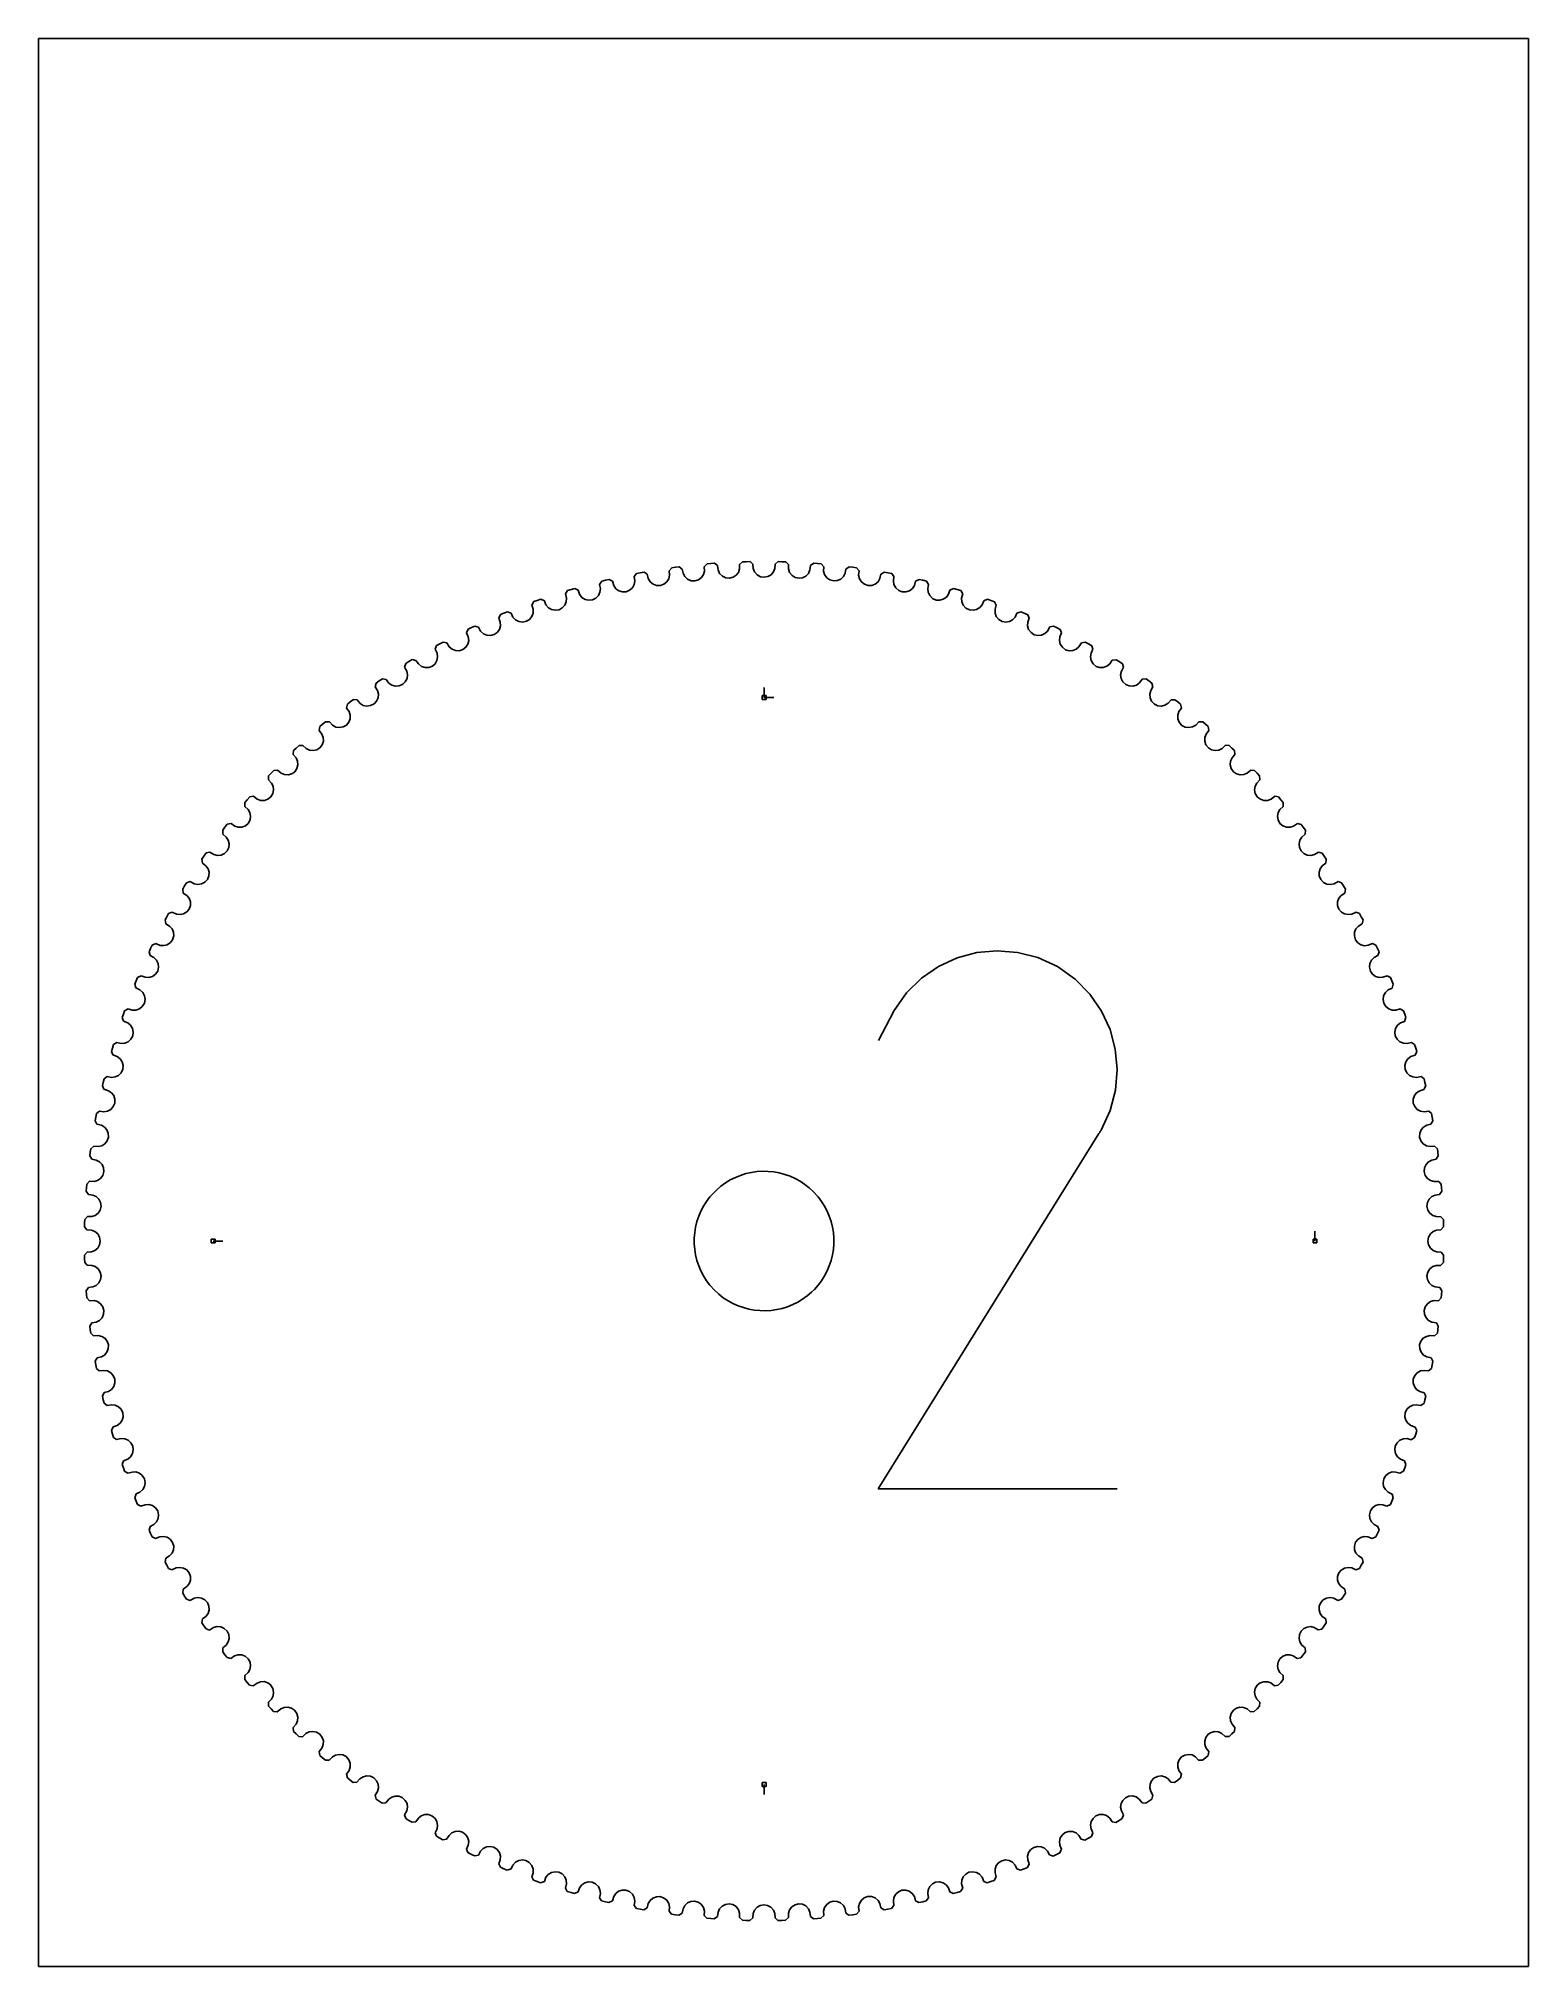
# Model space of a CAD drawing. Extents: x 0 to 216, y 0 to 279.
import ezdxf

# ---------------------------------------------------------------- set-up
doc = ezdxf.new("R2010")
doc.units = 0

msp = doc.modelspace()

# ---------------------------------------------------------------- linework, layer by layer
at = {"layer": 'annotation', "color": 1}
for p, q in [((105.131257, 183.902263), (105.131257, 185.331013)), ((105.131257, 183.902263), (105.131257, 185.331013)), ((105.131257, 185.331013), (105.131257, 183.902263)), ((105.131257, 183.902263), (106.560007, 183.902263)), ((133.095404, 146.163255), (130.406455, 144.923925)), ((135.947345, 146.928383), (133.095404, 146.163255)), ((138.89642, 147.202203), (135.947345, 146.928383)), ((141.876773, 146.967605), (138.89642, 147.202203)), ((144.822548, 146.207481), (141.876773, 146.967605)), ((147.667887, 144.904724), (144.822548, 146.207481)), ((127.946354, 143.227504), (125.780958, 141.091098)), ((130.406455, 144.923925), (127.946354, 143.227504)), ((150.212737, 143.097635), (147.667887, 144.904724)), ((147.667887, 144.904724), (147.667887, 144.904724)), ((152.340509, 140.929139), (150.212737, 143.097635)), ((125.780958, 141.091098), (123.976123, 138.531816)), ((154.032281, 138.465697), (152.340509, 140.929139)), ((123.976123, 138.531816), (121.701831, 134.169088)), ((155.269135, 135.773769), (154.032281, 138.465697)), ((156.03215, 132.919816), (155.269135, 135.773769)), ((156.302407, 129.970298), (156.03215, 132.919816)), ((156.060985, 126.991675), (156.302407, 129.970298)), ((155.288967, 124.050409), (156.060985, 126.991675)), ((153.967431, 121.21296), (155.288967, 124.050409)), ((121.652922, 69.212376), (153.659301, 120.738538)), ((153.659301, 120.738538), (153.697563, 120.785885)), ((153.659301, 120.738538), (153.659301, 120.738538)), ((153.697563, 120.785885), (153.734255, 120.833633)), ((153.734255, 120.833633), (153.769619, 120.882187)), ((153.769619, 120.882187), (153.803896, 120.931949)), ((153.803896, 120.931949), (153.837327, 120.983321)), ((153.837327, 120.983321), (153.870155, 121.036705)), ((153.870155, 121.036705), (153.90262, 121.092505)), ((153.90262, 121.092505), (153.934965, 121.151123)), ((153.934965, 121.151123), (153.967431, 121.21296)), ((153.967431, 121.21296), (153.967431, 121.21296)), ((184.967238, 105.131258), (184.967238, 106.560007)), ((25.295276, 105.131258), (26.724026, 105.131257)), ((156.290632, 69.212376), (121.652922, 69.212376)), ((105.131257, 26.360251), (105.131257, 24.931502))]:
    msp.add_line(p, q, dxfattribs=at)
at = {"layer": 'boundary', "color": 5}
for p, q in [((86.669018, 201.870574), (86.303485, 201.417471)), ((86.303485, 201.417471), (86.391469, 200.793999)), ((87.18334, 201.969351), (86.669018, 201.870574)), ((87.738633, 202.060956), (87.18334, 201.969351)), ((88.202644, 201.769514), (87.738633, 202.060956)), ((88.34396, 201.155895), (88.202644, 201.769514)), ((91.423664, 201.643765), (91.313266, 201.117095)), ((91.757242, 202.704154), (91.368466, 202.270865)), ((91.368466, 202.270865), (91.423664, 201.643765)), ((92.276128, 202.775951), (91.757242, 202.704154)), ((92.835387, 202.838378), (92.276128, 202.775951)), ((93.2835, 202.522999), (92.835387, 202.838378)), ((93.392445, 201.902943), (93.2835, 202.522999)), ((93.63565, 201.422969), (93.392445, 201.902943)), ((94.053549, 201.042018), (93.63565, 201.422969)), ((96.051363, 201.272627), (95.614008, 200.954721)), ((96.355692, 201.70872), (96.051363, 201.272627)), ((96.493574, 202.228849), (96.355692, 201.70872)), ((96.882174, 203.270458), (96.471234, 202.858026)), ((96.471234, 202.858026), (96.493574, 202.228849)), ((97.404038, 203.314969), (96.882174, 203.270458)), ((97.965788, 203.348033), (97.404038, 203.314969)), ((98.396822, 203.009616), (97.965788, 203.348033)), ((98.473187, 202.38469), (98.396822, 203.009616)), ((98.690951, 201.892678), (98.473187, 202.38469)), ((99.088312, 201.490366), (98.690951, 201.892678)), ((99.575525, 201.254595), (99.088312, 201.490366)), ((100.133806, 201.188514), (99.575525, 201.254595)), ((100.642063, 201.321498), (100.133806, 201.188514)), ((101.095458, 201.61606), (100.642063, 201.321498)), ((101.422188, 202.03565), (101.095458, 201.61606)), ((101.587109, 202.547798), (101.422188, 202.03565)), ((101.597733, 203.177393), (101.587109, 202.547798)), ((102.029693, 203.567618), (101.597733, 203.177393)), ((102.553166, 203.584738), (102.029693, 203.567618)), ((103.115876, 203.588388), (102.553166, 203.584738)), ((103.528602, 203.227916), (103.115876, 203.588388)), ((103.572169, 202.599775), (103.528602, 203.227916)), ((103.76388, 202.097177), (103.572169, 202.599775)), ((104.139636, 201.674522), (103.76388, 202.097177)), ((104.613846, 201.413556), (104.139636, 201.674522)), ((105.167904, 201.318452), (104.613846, 201.413556)), ((105.682415, 201.424526), (105.167904, 201.318452)), ((106.150611, 201.695125), (105.682415, 201.424526)), ((106.498852, 202.096972), (106.150611, 201.695125)), ((106.690345, 202.599775), (106.498852, 202.096972)), ((106.733913, 203.227916), (106.690345, 202.599775)), ((107.1857, 203.595015), (106.733913, 203.227916)), ((107.709349, 203.584738), (107.1857, 203.595015)), ((108.271484, 203.558943), (107.709349, 203.584738)), ((108.664781, 203.177393), (108.271484, 203.558943)), ((108.675406, 202.547798), (108.664781, 203.177393)), ((108.840555, 202.035862), (108.675406, 202.547798)), ((109.193676, 201.594151), (108.840555, 202.035862)), ((109.65358, 201.308773), (109.193676, 201.594151)), ((110.201906, 201.184741), (109.65358, 201.308773)), ((110.721268, 201.26381), (110.201906, 201.184741)), ((111.202968, 201.509405), (110.721268, 201.26381)), ((111.571771, 201.892466), (111.202968, 201.509405)), ((111.789327, 202.38469), (111.571771, 201.892466)), ((111.865693, 203.009616), (111.789327, 202.38469)), ((112.336083, 203.352636), (111.865693, 203.009616)), ((112.858477, 203.314969), (112.336083, 203.352636)), ((113.418495, 203.259761), (112.858477, 203.314969)), ((113.79128, 202.858026), (113.418495, 203.259761)), ((113.768941, 202.228849), (113.79128, 202.858026)), ((113.907061, 201.708926), (113.768941, 202.228849)), ((114.236584, 201.24936), (113.907061, 201.708926)), ((114.680924, 200.940263), (114.236584, 201.24936)), ((116.627072, 201.422763), (116.238711, 201.059511)), ((116.87007, 201.902943), (116.627072, 201.422763)), ((116.979015, 202.522999), (116.87007, 201.902943)), ((117.46667, 202.840906), (116.979015, 202.522999)), ((117.986387, 202.775952), (117.46667, 202.840906)), ((118.54282, 202.691488), (117.986387, 202.775952)), ((118.894048, 202.270865), (118.54282, 202.691488)), ((118.838851, 201.643765), (118.894048, 202.270865)), ((118.949559, 201.117199), (118.838851, 201.643765)), ((122.059871, 201.769514), (121.918555, 201.155895)), ((122.563504, 202.061381), (122.059871, 201.769514)), ((123.079175, 201.969351), (122.563504, 202.061381)), ((123.630325, 201.855939), (123.079175, 201.969351)), ((123.959029, 201.417471), (123.630325, 201.855939)), ((123.871046, 200.793999), (123.959029, 201.417471)), ((76.658168, 199.410713), (76.341917, 198.92202)), ((76.341917, 198.92202), (76.494648, 198.311204)), ((77.159312, 199.562824), (76.658168, 199.410713)), ((77.701969, 199.711991), (77.159312, 199.562824)), ((78.193972, 199.470581), (77.701969, 199.711991)), ((78.398581, 198.875124), (78.193972, 199.470581)), ((78.739551, 198.416625), (78.398581, 198.875124)), ((79.186172, 198.128266), (78.739551, 198.416625)), ((81.123333, 198.668547), (80.741095, 198.286091)), ((81.355643, 199.146861), (81.123333, 198.668547)), ((81.631429, 200.771683), (81.289967, 200.300115)), ((81.289967, 200.300115), (81.41053, 199.682142)), ((81.41053, 199.682142), (81.355643, 199.146861)), ((82.139836, 200.897335), (81.631429, 200.771683)), ((82.689499, 201.017866), (82.139836, 200.897335)), ((83.168168, 200.751039), (82.689499, 201.017866)), ((83.341337, 200.145728), (83.168168, 200.751039)), ((83.657868, 199.669945), (83.341337, 200.145728)), ((84.088809, 199.358654), (83.657868, 199.669945)), ((84.606968, 199.202063), (84.088809, 199.358654)), ((85.168685, 199.224158), (84.606968, 199.202063)), ((85.649817, 199.434888), (85.168685, 199.224158)), ((86.051563, 199.796894), (85.649817, 199.434888)), ((86.308672, 200.262345), (86.051563, 199.796894)), ((86.391469, 200.793999), (86.308672, 200.262345)), ((88.611861, 200.689408), (88.34396, 201.155895)), ((89.049105, 200.330784), (88.611861, 200.689408)), ((89.558303, 200.147241), (89.049105, 200.330784)), ((90.120454, 200.139919), (89.558303, 200.147241)), ((90.612079, 200.325223), (90.120454, 200.139919)), ((91.032191, 200.665652), (90.612079, 200.325223)), ((91.313266, 201.117095), (91.032191, 200.665652)), ((94.552461, 200.832068), (94.053549, 201.042018)), ((95.113407, 200.795327), (94.552461, 200.832068)), ((95.614008, 200.954721), (95.113407, 200.795327)), ((115.222002, 200.787714), (114.680924, 200.940263)), ((115.744829, 200.839442), (115.222002, 200.787714)), ((116.238711, 201.059511), (115.744829, 200.839442)), ((119.230636, 200.66596), (118.949559, 201.117199)), ((119.682071, 200.309118), (119.230636, 200.66596)), ((120.214424, 200.128473), (119.682071, 200.309118)), ((120.739257, 200.152783), (120.214424, 200.128473)), ((121.243928, 200.346812), (120.739257, 200.152783)), ((121.650758, 200.689203), (121.243928, 200.346812)), ((121.918555, 201.155895), (121.650758, 200.689203)), ((123.95405, 200.262448), (123.871046, 200.793999)), ((124.211262, 199.797106), (123.95405, 200.262448)), ((124.643352, 199.417163), (124.211262, 199.797106)), ((125.165553, 199.208934), (124.643352, 199.417163)), ((125.690833, 199.205693), (125.165553, 199.208934)), ((126.20505, 199.373046), (125.690833, 199.205693)), ((126.629311, 199.69366), (126.20505, 199.373046)), ((126.921178, 200.145728), (126.629311, 199.69366)), ((127.094347, 200.751039), (126.921178, 200.145728)), ((127.612611, 201.016242), (127.094347, 200.751039)), ((128.122679, 200.897336), (127.612611, 201.016242)), ((128.667116, 200.755159), (128.122679, 200.897336)), ((128.972548, 200.300115), (128.667116, 200.755159)), ((128.851984, 199.682142), (128.972548, 200.300115)), ((128.907079, 199.146964), (128.851984, 199.682142)), ((129.139493, 198.668753), (128.907079, 199.146964)), ((129.551169, 198.266776), (129.139493, 198.668753)), ((131.548825, 198.438928), (131.108481, 198.140939)), ((131.863934, 198.875124), (131.548825, 198.438928)), ((132.068542, 199.470582), (131.863934, 198.875124)), ((132.599981, 199.708291), (132.068542, 199.470582)), ((133.103202, 199.562824), (132.599981, 199.708291)), ((133.639446, 199.392353), (133.103202, 199.562824)), ((133.920597, 198.92202), (133.639446, 199.392353)), ((133.767866, 198.311204), (133.920597, 198.92202)), ((66.959208, 195.918061), (66.695876, 195.398858)), ((67.441779, 196.121628), (66.959208, 195.918061)), ((67.965798, 196.326669), (67.441779, 196.121628)), ((68.480388, 196.138027), (67.965798, 196.326669)), ((68.746109, 195.567259), (68.480388, 196.138027)), ((71.477501, 195.646632), (71.137384, 195.226315)), ((71.762933, 197.791384), (71.472726, 197.286715)), ((71.472726, 197.286715), (71.657204, 196.684717)), ((71.658658, 196.146638), (71.477501, 195.646632)), ((71.657204, 196.684717), (71.658658, 196.146638)), ((72.255569, 197.969432), (71.762933, 197.791384)), ((72.789582, 198.146796), (72.255569, 197.969432)), ((73.293551, 197.931455), (72.789582, 198.146796)), ((73.529077, 197.347619), (73.293551, 197.931455)), ((73.893523, 196.907519), (73.529077, 197.347619)), ((74.354659, 196.642927), (73.893523, 196.907519)), ((74.88633, 196.54132), (74.354659, 196.642927)), ((75.44264, 196.622065), (74.88633, 196.54132)), ((75.899188, 196.881962), (75.44264, 196.622065)), ((76.260884, 197.283911), (75.899188, 196.881962)), ((76.467879, 197.773749), (76.260884, 197.283911)), ((76.494648, 198.311204), (76.467879, 197.773749)), ((79.711788, 197.9989), (79.186172, 198.128266)), ((80.271619, 198.050431), (79.711788, 197.9989)), ((80.741095, 198.286091), (80.271619, 198.050431)), ((130.061741, 198.031458), (129.551169, 198.266776)), ((130.586172, 198.00077), (130.061741, 198.031458)), ((131.108481, 198.140939), (130.586172, 198.00077)), ((133.794948, 197.773853), (133.767866, 198.311204)), ((134.001942, 197.284117), (133.794948, 197.773853)), ((134.392036, 196.861118), (134.001942, 197.284117)), ((134.889627, 196.599388), (134.392036, 196.861118)), ((135.411682, 196.541327), (134.889627, 196.599388)), ((135.940632, 196.653899), (135.411682, 196.541327)), ((136.395919, 196.928446), (135.940632, 196.653899)), ((136.733438, 197.347619), (136.395919, 196.928446)), ((136.968964, 197.931456), (136.733438, 197.347619)), ((137.51213, 198.141048), (136.968964, 197.931456)), ((138.006946, 197.969432), (137.51213, 198.141048)), ((138.533669, 197.771187), (138.006946, 197.969432)), ((138.789789, 197.286715), (138.533669, 197.771187)), ((138.604172, 196.146741), (138.60531, 196.684717)), ((138.785329, 195.646845), (138.604172, 196.146741)), ((138.60531, 196.684717), (138.789789, 197.286715)), ((139.152696, 195.20401), (138.785329, 195.646845)), ((141.782127, 196.138027), (141.516406, 195.567259)), ((142.335567, 196.318872), (141.782127, 196.138027)), ((142.820736, 196.121628), (142.335567, 196.318872)), ((143.336275, 195.896106), (142.820736, 196.121628)), ((143.566638, 195.398858), (143.336275, 195.896106)), ((62.260176, 193.795825), (62.024238, 193.263656)), ((62.024238, 193.263656), (62.270659, 192.68418)), ((62.731441, 194.024396), (62.260176, 193.795825)), ((63.243981, 194.256595), (62.731441, 194.024396)), ((63.767657, 194.095159), (63.243981, 194.256595)), ((64.062946, 193.539027), (63.767657, 194.095159)), ((64.471391, 193.13949), (64.062946, 193.539027)), ((64.95771, 192.924642), (64.471391, 193.13949)), ((65.49703, 192.87909), (64.95771, 192.924642)), ((66.041889, 193.017515), (65.49703, 192.87909)), ((66.468752, 193.32373), (66.041889, 193.017515)), ((66.786453, 193.76127), (66.468752, 193.32373)), ((66.695876, 195.398858), (66.911485, 194.807343)), ((66.941156, 194.270093), (66.786453, 193.76127)), ((66.911485, 194.807343), (66.941156, 194.270093)), ((69.133096, 195.146857), (68.746109, 195.567259)), ((69.607498, 194.906815), (69.133096, 195.146857)), ((70.143693, 194.833142), (69.607498, 194.906815)), ((70.695084, 194.94286), (70.143693, 194.833142)), ((71.137384, 195.226315), (70.695084, 194.94286)), ((139.63588, 194.916593), (139.152696, 195.20401)), ((140.154292, 194.831311), (139.63588, 194.916593)), ((140.688326, 194.916087), (140.154292, 194.831311)), ((141.157414, 195.166447), (140.688326, 194.916087)), ((141.516406, 195.567259), (141.157414, 195.166447)), ((143.321671, 194.270196), (143.35103, 194.807343)), ((143.47637, 193.761482), (143.321671, 194.270196)), ((143.35103, 194.807343), (143.566638, 195.398858)), ((143.820101, 193.300018), (143.47637, 193.761482)), ((144.287611, 192.987684), (143.820101, 193.300018)), ((144.800823, 192.875399), (144.287611, 192.987684)), ((145.33849, 192.932051), (144.800823, 192.875399)), ((145.820125, 193.157516), (145.33849, 192.932051)), ((146.199569, 193.539027), (145.820125, 193.157516)), ((146.523543, 194.123792), (146.199569, 193.539027)), ((147.056905, 194.246748), (146.523543, 194.123792)), ((147.531074, 194.024396), (147.056905, 194.246748)), ((148.034137, 193.772194), (147.531074, 194.024396)), ((147.991856, 192.68418), (148.238277, 193.263656)), ((148.238277, 193.263656), (148.034137, 193.772194)), ((57.6786, 191.430586), (57.470879, 190.886803)), ((57.470879, 190.886803), (57.747183, 190.321013)), ((58.137205, 191.683551), (57.6786, 191.430586)), ((57.747183, 190.321013), (57.832782, 189.789783)), ((58.63694, 191.942302), (58.137205, 191.683551)), ((59.168335, 191.80847), (58.63694, 191.942302)), ((59.492264, 191.26852), (59.168335, 191.80847)), ((59.921114, 190.890967), (59.492264, 191.26852)), ((60.418009, 190.701781), (59.921114, 190.890967)), ((60.958995, 190.684534), (60.418009, 190.701781)), ((61.495876, 190.851302), (60.958995, 190.684534)), ((61.906058, 191.1795), (61.495876, 190.851302)), ((62.200414, 191.633021), (61.906058, 191.1795)), ((62.328347, 192.149208), (62.200414, 191.633021)), ((62.270659, 192.68418), (62.328347, 192.149208)), ((147.934483, 192.149311), (147.991856, 192.68418)), ((148.062412, 191.633118), (147.934483, 192.149311)), ((148.356562, 191.179603), (148.062412, 191.633118)), ((148.831976, 190.818058), (148.356562, 191.179603)), ((149.338618, 190.678979), (148.831976, 190.818058)), ((149.878568, 190.707508), (149.338618, 190.678979)), ((150.371307, 190.907447), (149.878568, 190.707508)), ((150.77025, 191.26852), (150.371307, 190.907447)), ((151.124329, 191.83556), (150.77025, 191.26852)), ((151.663389, 191.93049), (151.124329, 191.83556)), ((152.125309, 191.683551), (151.663389, 191.93049)), ((152.614436, 191.405308), (152.125309, 191.683551)), ((152.430045, 189.789886), (152.515332, 190.321013)), ((152.515332, 190.321013), (152.791636, 190.886803)), ((152.791636, 190.886803), (152.614436, 191.405308)), ((53.227025, 188.828892), (53.048051, 188.274935)), ((53.048051, 188.274935), (53.35361, 187.724399)), ((53.671832, 189.105504), (53.227025, 188.828892)), ((53.35361, 187.724399), (53.466909, 187.198359)), ((53.466909, 187.198359), (53.393766, 186.67169)), ((54.157311, 189.389994), (53.671832, 189.105504)), ((54.694977, 189.284175), (54.157311, 189.389994)), ((55.046815, 188.761969), (54.694977, 189.284175)), ((55.494777, 188.407279), (55.046815, 188.761969)), ((56.000834, 188.244404), (55.494777, 188.407279)), ((56.541965, 188.255535), (56.000834, 188.244404)), ((57.06941, 188.450159), (56.541965, 188.255535)), ((57.461953, 188.799321), (57.06941, 188.450159)), ((57.73214, 189.267679), (57.461953, 188.799321)), ((57.832782, 189.789783), (57.73214, 189.267679)), ((152.53069, 189.267783), (152.430045, 189.789886)), ((152.800768, 188.799425), (152.53069, 189.267783)), ((153.256602, 188.413511), (152.800768, 188.799425)), ((153.755221, 188.248162), (153.256602, 188.413511)), ((154.296004, 188.248265), (153.755221, 188.248162)), ((154.798496, 188.422164), (154.296004, 188.248265)), ((155.2157, 188.761969), (154.798496, 188.422164)), ((155.599071, 189.30964), (155.2157, 188.761969)), ((156.142352, 189.376212), (155.599071, 189.30964)), ((156.590683, 189.105504), (156.142352, 189.376212)), ((157.064626, 188.802042), (156.590683, 189.105504)), ((156.795915, 187.198462), (156.908905, 187.724399)), ((156.869167, 186.671793), (156.795915, 187.198462)), ((156.908905, 187.724399), (157.214464, 188.274935)), ((157.214464, 188.274935), (157.064626, 188.802042)), ((48.91781, 185.997682), (48.768092, 185.435119)), ((48.768092, 185.435119), (49.10198, 184.9014)), ((49.347465, 186.297234), (48.91781, 185.997682)), ((49.10198, 184.9014), (49.242669, 184.381992)), ((49.817438, 186.60677), (49.347465, 186.297234)), ((50.359922, 186.529124), (49.817438, 186.60677)), ((50.763887, 186.00177), (50.359922, 186.529124)), ((51.204462, 185.695361), (50.763887, 186.00177)), ((51.718364, 185.559228), (51.204462, 185.695361)), ((52.258157, 185.59861), (51.718364, 185.559228)), ((52.774715, 185.820563), (52.258157, 185.59861)), ((53.148378, 186.189845), (52.774715, 185.820563)), ((53.393766, 186.67169), (53.148378, 186.189845)), ((157.11424, 186.189948), (156.869167, 186.671793)), ((157.549274, 185.780642), (157.11424, 186.189948)), ((158.038608, 185.589403), (157.549274, 185.780642)), ((158.578558, 185.561286), (158.038608, 185.589403)), ((159.089555, 185.708625), (158.578558, 185.561286)), ((159.523989, 186.02612), (159.089555, 185.708625)), ((159.935403, 186.55294), (159.523989, 186.02612)), ((160.481452, 186.591069), (159.935403, 186.55294)), ((160.91505, 186.297233), (160.481452, 186.591069)), ((161.344705, 185.997682), (160.91505, 186.297233)), ((161.020155, 184.381992), (161.160535, 184.9014)), ((161.160535, 184.9014), (161.494423, 185.435119)), ((161.494423, 185.435119), (161.344705, 185.997682)), ((44.762564, 182.944935), (44.64252, 182.375234)), ((44.64252, 182.375234), (45.003902, 181.859768)), ((45.176033, 183.266501), (44.762564, 182.944935)), ((45.003902, 181.859768), (45.171575, 181.348359)), ((45.629153, 183.600134), (45.176033, 183.266501)), ((46.1749, 183.551101), (45.629153, 183.600134)), ((46.605954, 183.04557), (46.1749, 183.551101)), ((47.062023, 182.762671), (46.605954, 183.04557)), ((47.582292, 182.653572), (47.062023, 182.762671)), ((48.119321, 182.721222), (47.582292, 182.653572)), ((48.623462, 182.969889), (48.119321, 182.721222)), ((48.977363, 183.35812), (48.623462, 182.969889)), ((49.197123, 183.852203), (48.977363, 183.35812)), ((49.242669, 184.381992), (49.197123, 183.852203)), ((161.065707, 183.852312), (161.020155, 184.381992)), ((161.285357, 183.358326), (161.065707, 183.852312)), ((161.69832, 182.926806), (161.285357, 183.358326)), ((162.17694, 182.710267), (161.69832, 182.926806)), ((162.71471, 182.653918), (162.17694, 182.710267)), ((163.232659, 182.774283), (162.71471, 182.653918)), ((163.68317, 183.068536), (163.232659, 182.774283)), ((164.121624, 183.573162), (163.68317, 183.068536)), ((164.66886, 183.582543), (164.121624, 183.573162)), ((165.086482, 183.266502), (164.66886, 183.582543)), ((165.49995, 182.944961), (165.086482, 183.266502)), ((165.091254, 181.348462), (165.258613, 181.859768)), ((165.258613, 181.859768), (165.619995, 182.375234)), ((165.619995, 182.375234), (165.49995, 182.944961)), ((40.772916, 179.678809), (40.682751, 179.10368)), ((40.682751, 179.10368), (41.070699, 178.607726)), ((41.168852, 180.021514), (40.772916, 179.678809)), ((41.60389, 180.378561), (41.168852, 180.021514)), ((42.151526, 180.358097), (41.60389, 180.378561)), ((42.608447, 179.875839), (42.151526, 180.358097)), ((43.078666, 179.617122), (42.608447, 179.875839)), ((43.603929, 179.535419), (43.078666, 179.617122)), ((44.136711, 179.631057), (43.603929, 179.535419)), ((44.627139, 179.905764), (44.136711, 179.631057)), ((44.960221, 180.312037), (44.627139, 179.905764)), ((45.153832, 180.816911), (44.960221, 180.312037)), ((45.171575, 181.348359), (45.153832, 180.816911)), ((165.108992, 180.81702), (165.091254, 181.348462)), ((165.302397, 180.312242), (165.108992, 180.81702)), ((165.692299, 179.85969), (165.302397, 180.312242)), ((166.15891, 179.61842), (165.692299, 179.85969)), ((166.693046, 179.533965), (166.15891, 179.61842)), ((167.216603, 179.627134), (166.693046, 179.533965)), ((167.681848, 179.897418), (167.216603, 179.627134)), ((168.146114, 180.378349), (167.681848, 179.897418)), ((168.693166, 180.359133), (168.146114, 180.378349)), ((169.093662, 180.021514), (168.693166, 180.359133)), ((169.489599, 179.678809), (169.093662, 180.021514)), ((169.191815, 178.607726), (169.579764, 179.10368)), ((169.579764, 179.10368), (169.489599, 179.678809)), ((36.959553, 176.208357), (36.899685, 175.629292)), ((37.337121, 176.571398), (36.959553, 176.208357)), ((37.752835, 176.950673), (37.337121, 176.571398)), ((38.300816, 176.958928), (37.752835, 176.950673)), ((38.78227, 176.501195), (38.300816, 176.958928)), ((39.26539, 176.267492), (38.78227, 176.501195)), ((39.794292, 176.213382), (39.26539, 176.267492)), ((40.321306, 176.336753), (39.794292, 176.213382)), ((40.771154, 176.610204), (40.321306, 176.336753)), ((41.108051, 177.059886), (40.771154, 176.610204)), ((41.070699, 178.607726), (41.264825, 178.105855)), ((41.274993, 177.574207), (41.108051, 177.059886)), ((41.264825, 178.105855), (41.274993, 177.574207)), ((168.987934, 177.57431), (168.997896, 178.105855)), ((169.154669, 177.060091), (168.987934, 177.57431)), ((168.997896, 178.105855), (169.191815, 178.607726)), ((169.520293, 176.587739), (169.154669, 177.060091)), ((169.973624, 176.322388), (169.520293, 176.587739)), ((170.502576, 176.210119), (169.973624, 176.322388)), ((171.030281, 176.275698), (170.502576, 176.210119)), ((171.509116, 176.521286), (171.030281, 176.275698)), ((171.997836, 176.97729), (171.509116, 176.521286)), ((172.543155, 176.929467), (171.997836, 176.97729)), ((172.925393, 176.571398), (172.543155, 176.929467)), ((173.302962, 176.208357), (172.925393, 176.571398)), ((173.36283, 175.629292), (173.302962, 176.208357)), ((34.086463, 173.325902), (33.691117, 172.925394)), ((34.633223, 173.36283), (34.086463, 173.325902)), ((35.138003, 172.930944), (34.633223, 173.36283)), ((36.899685, 175.629292), (37.31305, 175.154394)), ((37.431332, 173.610604), (37.118403, 173.143906)), ((37.31305, 175.154394), (37.533221, 174.663423)), ((37.571094, 174.133017), (37.431332, 173.610604)), ((37.533221, 174.663423), (37.571094, 174.133017)), ((172.691735, 174.133017), (172.729608, 174.66332)), ((172.831389, 173.610708), (172.691735, 174.133017)), ((172.729608, 174.66332), (172.949465, 175.154394)), ((173.171818, 173.119952), (172.831389, 173.610708)), ((172.949465, 175.154394), (173.36283, 175.629292)), ((175.666334, 173.379301), (175.154394, 172.949465)), ((176.208357, 173.302963), (175.666334, 173.379301)), ((176.571398, 172.925393), (176.208357, 173.302963)), ((33.333048, 172.543155), (33.303586, 171.961699)), ((33.303586, 171.961699), (33.741229, 171.509116)), ((33.691117, 172.925394), (33.333048, 172.543155)), ((33.741229, 171.509116), (33.986817, 171.030281)), ((34.052396, 170.502576), (33.940127, 169.973624)), ((33.986817, 171.030281), (34.052396, 170.502576)), ((35.632723, 172.722849), (35.138003, 172.930944)), ((36.163665, 172.696472), (35.632723, 172.722849)), ((36.683528, 172.847302), (36.163665, 172.696472)), ((37.118403, 173.143906), (36.683528, 172.847302)), ((173.610605, 172.831183), (173.171818, 173.119952)), ((174.133017, 172.69142), (173.610605, 172.831183)), ((174.663423, 172.729293), (174.133017, 172.69142)), ((175.154394, 172.949465), (174.663423, 172.729293)), ((176.210428, 170.502576), (176.276006, 171.030281)), ((176.322491, 169.973727), (176.210428, 170.502576)), ((176.276006, 171.030281), (176.521286, 171.509116)), ((176.521286, 171.509116), (176.958929, 171.961698)), ((176.929467, 172.543155), (176.571398, 172.925393)), ((176.958929, 171.961698), (176.929467, 172.543155)), ((30.241, 169.093662), (29.903382, 168.693166)), ((29.903382, 168.693166), (29.904417, 168.110989)), ((29.904417, 168.110989), (30.365097, 167.681848)), ((30.614789, 169.514213), (30.241, 169.093662)), ((30.365097, 167.681848), (30.63538, 167.216603)), ((31.158835, 169.579764), (30.614789, 169.514213)), ((31.685576, 169.174867), (31.158835, 169.579764)), ((32.190481, 168.992919), (31.685576, 169.174867)), ((32.722078, 168.994427), (32.190481, 168.992919)), ((33.23329, 169.172233), (32.722078, 168.994427)), ((33.652105, 169.491155), (33.23329, 169.172233)), ((33.940127, 169.973624), (33.652105, 169.491155)), ((176.636813, 169.465789), (176.322491, 169.973727)), ((177.059885, 169.154463), (176.636813, 169.465789)), ((177.574207, 168.987522), (177.059885, 169.154463)), ((178.105855, 168.99769), (177.574207, 168.987522)), ((178.607726, 169.191815), (178.105855, 168.99769)), ((179.14152, 169.594267), (178.607726, 169.191815)), ((179.678809, 169.489599), (179.14152, 169.594267)), ((179.62734, 167.2165), (179.897418, 167.681848)), ((180.021514, 169.093663), (179.678809, 169.489599)), ((179.897418, 167.681848), (180.358097, 168.110989)), ((180.359133, 168.693166), (180.021514, 169.093663)), ((180.358097, 168.110989), (180.359133, 168.693166)), ((26.996013, 165.086482), (26.679971, 164.66886)), ((27.347382, 165.526134), (26.996013, 165.086482)), ((27.88728, 165.619995), (27.347382, 165.526134)), ((28.434413, 165.243285), (27.88728, 165.619995)), ((28.948116, 165.088035), (28.434413, 165.243285)), ((29.47897, 165.117268), (28.948116, 165.088035)), ((29.980182, 165.321556), (29.47897, 165.117268)), ((30.381696, 165.662017), (29.980182, 165.321556)), ((30.644095, 166.158909), (30.381696, 165.662017)), ((30.63538, 167.216603), (30.72855, 166.693046)), ((30.72855, 166.693046), (30.644095, 166.158909)), ((179.534274, 166.693046), (179.62734, 167.2165)), ((179.618523, 166.159012), (179.534274, 166.693046)), ((179.88051, 165.662331), (179.618523, 166.159012)), ((180.312037, 165.302294), (179.88051, 165.662331)), ((180.816911, 165.108683), (180.312037, 165.302294)), ((181.348359, 165.090939), (180.816911, 165.108683)), ((181.859768, 165.258613), (181.348359, 165.090939)), ((182.413819, 165.632502), (181.859768, 165.258613)), ((182.944858, 165.49995), (182.413819, 165.632502)), ((183.266501, 165.086482), (182.944858, 165.49995)), ((183.582543, 164.668963), (183.266501, 165.086482)), ((26.679971, 164.66886), (26.711413, 164.087615)), ((26.711413, 164.087615), (27.193979, 163.68317)), ((27.193979, 163.68317), (27.488231, 163.232659)), ((27.552248, 162.17694), (27.316203, 161.666972)), ((27.488231, 163.232659), (27.608597, 162.71471)), ((27.608597, 162.71471), (27.552248, 162.17694)), ((182.654239, 162.71471), (182.774592, 163.232556)), ((182.710473, 162.177043), (182.654239, 162.71471)), ((182.946099, 161.667287), (182.710473, 162.177043)), ((182.774592, 163.232556), (183.068536, 163.68317)), ((183.068536, 163.68317), (183.551101, 164.087615)), ((183.551101, 164.087615), (183.582543, 164.668963)), ((23.965281, 160.91505), (23.671447, 160.481452)), ((23.671447, 160.481452), (23.733391, 159.902593)), ((23.733391, 159.902593), (24.236395, 159.523989)), ((24.293145, 161.372406), (23.965281, 160.91505)), ((24.236395, 159.523989), (24.55389, 159.089555)), ((24.827396, 161.494423), (24.293145, 161.372406)), ((25.393526, 161.146886), (24.827396, 161.494423)), ((25.914692, 161.018718), (25.393526, 161.146886)), ((26.443198, 161.075738), (25.914692, 161.018718)), ((26.933061, 161.306034), (26.443198, 161.075738)), ((27.316203, 161.666972), (26.933061, 161.306034)), ((183.35812, 161.285152), (182.946099, 161.667287)), ((183.852203, 161.065392), (183.35812, 161.285152)), ((184.381992, 161.019846), (183.852203, 161.065392)), ((184.9014, 161.160535), (184.381992, 161.019846)), ((185.474289, 161.504882), (184.9014, 161.160535)), ((185.997682, 161.344705), (185.474289, 161.504882)), ((185.708933, 159.089452), (186.02612, 159.523989)), ((186.297233, 160.91505), (185.997682, 161.344705)), ((186.02612, 159.523989), (186.529123, 159.902593)), ((186.590965, 160.481452), (186.297233, 160.91505)), ((186.529123, 159.902593), (186.590965, 160.481452)), ((21.157011, 156.590683), (20.886303, 156.142352)), ((21.433623, 157.03549), (21.157011, 156.590683)), ((21.98758, 157.214464), (21.433623, 157.03549)), ((22.571191, 156.896983), (21.98758, 157.214464)), ((23.098274, 156.79626), (22.571191, 156.896983)), ((23.623161, 156.880875), (23.098274, 156.79626)), ((24.100294, 157.136433), (23.623161, 156.880875)), ((24.464046, 157.516916), (24.100294, 157.136433)), ((24.673111, 158.038608), (24.464046, 157.516916)), ((24.55389, 159.089555), (24.701229, 158.578558)), ((24.701229, 158.578558), (24.673111, 158.038608)), ((185.561704, 158.578558), (185.708933, 159.089452)), ((185.589616, 158.038711), (185.561704, 158.578558)), ((185.798263, 157.517231), (185.589616, 158.038711)), ((186.189845, 157.114137), (185.798263, 157.517231)), ((186.671689, 156.868749), (186.189845, 157.114137)), ((187.198359, 156.795606), (186.671689, 156.868749)), ((187.724399, 156.908905), (187.198359, 156.795606)), ((188.314584, 157.222848), (187.724399, 156.908905)), ((188.828892, 157.03549), (188.314584, 157.222848)), ((189.105504, 156.590683), (188.828892, 157.03549)), ((189.376212, 156.142352), (189.105504, 156.590683)), ((20.886303, 156.142352), (20.978339, 155.567538)), ((20.978339, 155.567538), (21.500546, 155.2157)), ((21.500546, 155.2157), (21.84035, 154.798496)), ((22.014353, 153.755222), (21.832878, 153.223365)), ((21.84035, 154.798496), (22.01425, 154.296004)), ((22.01425, 154.296004), (22.014353, 153.755222)), ((188.24838, 153.755331), (188.248689, 154.295901)), ((188.429431, 153.22368), (188.24838, 153.755331)), ((188.248689, 154.295901), (188.422473, 154.798393)), ((188.422473, 154.798393), (188.761969, 155.2157)), ((188.761969, 155.2157), (189.284176, 155.567538)), ((189.284176, 155.567538), (189.376212, 156.142352)), ((18.578964, 152.125309), (18.332026, 151.663389)), ((18.332026, 151.663389), (18.454045, 151.09418)), ((18.454045, 151.09418), (18.993994, 150.77025)), ((18.831825, 152.583915), (18.578964, 152.125309)), ((19.375712, 152.791636), (18.831825, 152.583915)), ((19.975138, 152.505141), (19.375712, 152.791636)), ((20.50677, 152.4322), (19.975138, 152.505141)), ((21.026505, 152.544101), (20.50677, 152.4322)), ((21.489621, 152.824344), (21.026505, 152.544101)), ((21.832878, 153.223365), (21.489621, 152.824344)), ((188.799322, 152.800562), (188.429431, 153.22368)), ((189.267679, 152.530375), (188.799322, 152.800562)), ((189.789783, 152.429733), (189.267679, 152.530375)), ((190.321013, 152.515332), (189.789783, 152.429733)), ((190.92685, 152.797942), (190.321013, 152.515332)), ((191.430663, 152.583914), (190.92685, 152.797942)), ((191.26852, 150.77025), (191.80847, 151.09418)), ((191.68355, 152.125309), (191.430663, 152.583914)), ((191.930489, 151.663389), (191.68355, 152.125309)), ((191.80847, 151.09418), (191.930489, 151.663389)), ((16.998858, 148.238277), (16.46669, 148.002338)), ((17.612477, 147.983475), (16.998858, 148.238277)), ((19.108166, 148.381522), (18.660396, 148.077473)), ((18.993994, 150.77025), (19.355067, 150.371307)), ((19.430087, 148.797942), (19.108166, 148.381522)), ((19.355067, 150.371307), (19.555007, 149.878568)), ((19.583536, 149.338618), (19.430087, 148.797942)), ((19.555007, 149.878568), (19.583536, 149.338618)), ((190.679185, 149.338618), (190.707823, 149.87846)), ((190.832222, 148.798251), (190.679185, 149.338618)), ((190.707823, 149.87846), (190.907756, 150.371204)), ((191.1795, 148.356456), (190.832222, 148.798251)), ((190.907756, 150.371204), (191.26852, 150.77025)), ((191.633021, 148.062101), (191.1795, 148.356456)), ((193.303971, 148.242482), (192.68418, 147.991856)), ((193.795825, 148.002339), (193.303971, 148.242482)), ((16.238119, 147.531074), (16.015767, 147.056905)), ((16.015767, 147.056905), (16.167356, 146.494857)), ((16.167356, 146.494857), (16.723488, 146.199569)), ((16.46669, 148.002338), (16.238119, 147.531074)), ((16.723488, 146.199569), (17.104999, 145.820126)), ((17.104999, 145.820126), (17.330463, 145.33849)), ((17.330463, 145.33849), (17.387116, 144.800823)), ((18.147185, 147.93842), (17.612477, 147.983475)), ((18.660396, 148.077473), (18.147185, 147.93842)), ((192.149208, 147.934168), (191.633021, 148.062101)), ((192.68418, 147.991856), (192.149208, 147.934168)), ((192.875605, 144.800823), (192.932463, 145.338387)), ((192.932463, 145.338387), (193.157825, 145.820023)), ((193.157825, 145.820023), (193.539027, 146.199569)), ((193.539027, 146.199569), (194.095158, 146.494857)), ((194.024396, 147.531074), (193.795825, 148.002339)), ((194.246748, 147.056905), (194.024396, 147.531074)), ((194.095158, 146.494857), (194.246748, 147.056905)), ((14.140887, 142.820736), (13.943643, 142.335567)), ((14.344454, 143.303204), (14.140887, 142.820736)), ((14.863657, 143.566638), (14.344454, 143.303204)), ((15.455172, 143.35103), (14.863657, 143.566638)), ((15.992319, 143.321671), (15.455172, 143.35103)), ((16.501033, 143.47637), (15.992319, 143.321671)), ((16.938572, 143.793862), (16.501033, 143.47637)), ((17.262299, 144.252885), (16.938572, 143.793862)), ((17.387116, 144.800823), (17.262299, 144.252885)), ((193.000113, 144.253197), (192.875605, 144.800823)), ((193.32373, 143.793762), (193.000113, 144.253197)), ((193.76127, 143.476061), (193.32373, 143.793762)), ((194.270093, 143.321359), (193.76127, 143.476061)), ((194.807343, 143.351029), (194.270093, 143.321359)), ((195.43936, 143.568741), (194.807343, 143.351029)), ((195.918061, 143.303307), (195.43936, 143.568741)), ((196.121628, 142.820736), (195.918061, 143.303307)), ((196.318872, 142.335567), (196.121628, 142.820736)), ((13.943643, 142.335567), (14.094367, 141.809296)), ((14.094367, 141.809296), (14.695256, 141.516406)), ((14.695256, 141.516406), (15.096068, 141.157414)), ((15.096068, 141.157414), (15.346428, 140.688326)), ((15.431203, 140.154292), (15.335224, 139.600541)), ((15.346428, 140.688326), (15.431203, 140.154292)), ((194.831518, 140.154292), (194.916396, 140.68812)), ((194.927187, 139.600853), (194.831518, 140.154292)), ((194.916396, 140.68812), (195.166653, 141.157305)), ((195.166653, 141.157305), (195.567259, 141.516406)), ((195.567259, 141.516406), (196.138027, 141.782127)), ((196.138027, 141.782127), (196.318872, 142.335567)), ((12.293083, 138.006946), (12.121467, 137.51213)), ((12.121467, 137.51213), (12.299579, 136.99451)), ((12.471131, 138.499479), (12.293083, 138.006946)), ((12.299579, 136.99451), (12.914896, 136.733438)), ((12.9758, 138.789789), (12.471131, 138.499479)), ((13.577798, 138.60531), (12.9758, 138.789789)), ((14.115774, 138.604172), (13.577798, 138.60531)), ((14.61567, 138.785329), (14.115774, 138.604172)), ((15.035993, 139.125234), (14.61567, 138.785329)), ((15.335224, 139.600541), (15.035993, 139.125234)), ((195.226315, 139.125131), (194.927187, 139.600853)), ((195.646632, 138.785014), (195.226315, 139.125131)), ((196.146638, 138.603857), (195.646632, 138.785014)), ((196.684717, 138.605311), (196.146638, 138.603857)), ((197.327268, 138.789736), (196.684717, 138.605311)), ((197.791384, 138.499582), (197.327268, 138.789736)), ((197.347619, 136.733438), (197.931455, 136.968964)), ((197.969432, 138.006946), (197.791384, 138.499582)), ((197.931455, 136.968964), (198.141048, 137.51213)), ((198.141048, 137.51213), (197.969432, 138.006946)), ((12.914896, 136.733438), (13.334069, 136.395919)), ((13.380347, 134.36343), (12.978397, 134.001943)), ((13.334069, 136.395919), (13.608616, 135.940632)), ((13.654265, 134.853783), (13.380347, 134.36343)), ((13.608616, 135.940632), (13.721188, 135.411683)), ((13.721188, 135.411683), (13.654265, 134.853783)), ((196.541533, 135.411683), (196.654208, 135.940426)), ((196.608147, 134.854095), (196.541533, 135.411683)), ((196.881962, 134.363327), (196.608147, 134.854095)), ((196.654208, 135.940426), (196.928755, 136.395816)), ((197.283911, 134.001631), (196.881962, 134.363327)), ((196.928755, 136.395816), (197.347619, 136.733438)), ((10.699691, 133.103203), (10.554224, 132.599981)), ((10.554224, 132.599981), (10.75915, 132.092412)), ((10.851801, 133.604347), (10.699691, 133.103203)), ((10.75915, 132.092412), (11.387391, 131.863934)), ((11.340495, 133.920598), (10.851801, 133.604347)), ((11.95131, 133.767866), (11.340495, 133.920598)), ((11.387391, 131.863934), (11.823587, 131.548825)), ((11.823587, 131.548825), (12.121576, 131.108481)), ((12.488662, 133.794948), (11.95131, 133.767866)), ((12.978397, 134.001943), (12.488662, 133.794948)), ((197.773749, 133.794636), (197.283911, 134.001631)), ((198.311205, 133.767866), (197.773749, 133.794636)), ((198.141254, 131.108275), (198.439243, 131.548616)), ((198.962493, 133.918442), (198.311205, 133.767866)), ((198.439243, 131.548616), (198.875123, 131.863934)), ((198.875123, 131.863934), (199.470582, 132.068543)), ((199.410713, 133.604347), (198.962493, 133.918442)), ((199.562824, 133.103202), (199.410713, 133.604347)), ((199.470582, 132.068543), (199.708291, 132.599981)), ((199.708291, 132.599981), (199.562824, 133.103202)), ((9.490832, 128.631086), (9.365179, 128.122679)), ((9.962399, 128.972548), (9.490832, 128.631086)), ((10.580373, 128.851984), (9.962399, 128.972548)), ((11.115551, 128.907079), (10.580373, 128.851984)), ((11.593762, 129.139493), (11.115551, 128.907079)), ((11.976206, 129.521525), (11.593762, 129.139493)), ((12.224083, 130.025471), (11.976206, 129.521525)), ((12.121576, 131.108481), (12.261744, 130.586172)), ((12.261744, 130.586172), (12.224083, 130.025471)), ((198.000976, 130.586172), (198.141254, 131.108275)), ((198.038323, 130.025782), (198.000976, 130.586172)), ((198.286091, 129.52142), (198.038323, 130.025782)), ((198.668547, 129.139182), (198.286091, 129.52142)), ((199.146861, 128.906871), (198.668547, 129.139182)), ((199.682142, 128.851984), (199.146861, 128.906871)), ((200.340431, 128.968264), (199.682142, 128.851984)), ((200.771683, 128.631086), (200.340431, 128.968264)), ((200.897335, 128.122679), (200.771683, 128.631086)), ((9.365179, 128.122679), (9.246273, 127.612611)), ((9.246273, 127.612611), (9.477494, 127.11646)), ((9.477494, 127.11646), (10.116787, 126.921178)), ((10.116787, 126.921178), (10.568855, 126.629311)), ((10.568855, 126.629311), (10.889469, 126.20505)), ((10.889469, 126.20505), (11.056822, 125.690833)), ((199.206002, 125.690833), (199.373264, 126.204945)), ((199.373264, 126.204945), (199.693866, 126.629102)), ((199.693866, 126.629102), (200.145728, 126.921178)), ((200.145728, 126.921178), (200.751039, 127.094347)), ((200.751039, 127.094347), (201.016242, 127.612611)), ((201.016242, 127.612611), (200.897335, 128.122679)), ((8.293164, 123.079175), (8.201133, 122.563504)), ((8.39194, 123.593496), (8.293164, 123.079175)), ((8.845044, 123.95903), (8.39194, 123.593496)), ((9.468516, 123.871046), (8.845044, 123.95903)), ((10.000067, 123.95405), (9.468516, 123.871046)), ((10.465409, 124.211263), (10.000067, 123.95405)), ((10.827414, 124.612697), (10.465409, 124.211263)), ((11.048525, 125.128991), (10.827414, 124.612697)), ((11.056822, 125.690833), (11.048525, 125.128991)), ((199.213887, 125.129301), (199.206002, 125.690833)), ((199.434888, 124.612698), (199.213887, 125.129301)), ((199.796894, 124.210952), (199.434888, 124.612698)), ((200.262345, 123.953843), (199.796894, 124.210952)), ((200.793999, 123.871046), (200.262345, 123.953843)), ((201.45752, 123.95267), (200.793999, 123.871046)), ((201.870574, 123.593496), (201.45752, 123.95267)), ((201.969351, 123.079175), (201.870574, 123.593496)), ((202.061381, 122.56361), (201.969351, 123.079175)), ((8.201133, 122.563504), (8.457928, 122.080174)), ((8.457928, 122.080174), (9.106619, 121.918555)), ((9.106619, 121.918555), (9.573312, 121.650758)), ((9.573312, 121.650758), (9.915703, 121.243928)), ((9.915703, 121.243928), (10.109732, 120.739257)), ((10.130903, 120.177623), (9.937086, 119.650538)), ((10.109732, 120.739257), (10.130903, 120.177623)), ((200.131509, 120.178038), (200.152989, 120.739257)), ((200.325223, 119.650435), (200.131509, 120.178038)), ((200.152989, 120.739257), (200.347018, 121.243825)), ((200.347018, 121.243825), (200.689408, 121.650654)), ((200.689408, 121.650654), (201.155895, 121.918555)), ((201.155895, 121.918555), (201.769515, 122.059871)), ((201.769515, 122.059871), (202.061381, 122.56361)), ((7.486563, 117.986387), (7.421609, 117.46667)), ((7.421609, 117.46667), (7.703407, 116.997455)), ((7.558361, 118.505273), (7.486563, 117.986387)), ((7.99165, 118.894048), (7.558361, 118.505273)), ((8.61875, 118.838851), (7.99165, 118.894048)), ((9.145316, 118.949559), (8.61875, 118.838851)), ((9.596554, 119.230636), (9.145316, 118.949559)), ((9.937086, 119.650538), (9.596554, 119.230636)), ((200.665651, 119.230324), (200.325223, 119.650435)), ((201.117096, 118.949249), (200.665651, 119.230324)), ((201.643765, 118.838851), (201.117096, 118.949249)), ((202.310514, 118.885587), (201.643765, 118.838851)), ((202.704153, 118.505273), (202.310514, 118.885587)), ((202.522999, 116.979015), (202.840906, 117.466774)), ((202.775951, 117.986387), (202.704153, 118.505273)), ((202.840906, 117.466774), (202.775951, 117.986387)), ((7.703407, 116.997455), (8.359572, 116.87007)), ((8.359572, 116.87007), (8.839751, 116.627072)), ((8.839751, 116.627072), (9.203004, 116.238712)), ((9.307588, 114.648579), (8.989579, 114.211411)), ((9.203004, 116.238712), (9.423073, 115.744829)), ((9.473603, 115.185094), (9.307588, 114.648579)), ((9.423073, 115.744829), (9.473603, 115.185094)), ((200.788809, 115.185457), (200.839654, 115.744727)), ((200.95472, 114.648507), (200.788809, 115.185457)), ((200.839654, 115.744727), (201.059819, 116.238503)), ((201.272627, 114.211152), (200.95472, 114.648507)), ((201.059819, 116.238503), (201.422969, 116.626864)), ((201.422969, 116.626864), (201.902942, 116.87007)), ((201.902942, 116.87007), (202.522999, 116.979015)), ((6.947546, 112.858477), (6.909879, 112.336084)), ((6.909879, 112.336084), (7.215884, 111.88221)), ((6.992056, 113.380321), (6.947546, 112.858477)), ((7.404489, 113.79128), (6.992056, 113.380321)), ((7.215884, 111.88221), (7.877825, 111.789327)), ((8.033665, 113.768941), (7.404489, 113.79128)), ((7.877825, 111.789327), (8.370049, 111.571771)), ((8.553589, 113.907062), (8.033665, 113.768941)), ((8.989579, 114.211411), (8.553589, 113.907062)), ((201.70872, 113.906823), (201.272627, 114.211152)), ((202.228849, 113.768941), (201.70872, 113.906823)), ((201.892678, 111.571563), (202.38469, 111.789327)), ((202.897197, 113.780759), (202.228849, 113.768941)), ((202.38469, 111.789327), (203.009615, 111.865693)), ((203.270458, 113.380341), (202.897197, 113.780759)), ((203.009615, 111.865693), (203.352636, 112.336105)), ((203.314969, 112.858477), (203.270458, 113.380341)), ((203.352636, 112.336105), (203.314969, 112.858477)), ((8.646146, 109.167306), (8.226653, 108.840555)), ((8.370049, 111.571771), (8.753111, 111.202968)), ((8.940811, 109.620514), (8.646146, 109.167306)), ((8.753111, 111.202968), (8.998705, 110.721268)), ((9.07849, 110.164987), (8.940811, 109.620514)), ((8.998705, 110.721268), (9.07849, 110.164987)), ((201.18391, 110.16535), (201.264016, 110.721226)), ((201.321498, 109.620452), (201.18391, 110.16535)), ((201.264016, 110.721226), (201.509713, 111.20275)), ((201.61606, 109.167057), (201.321498, 109.620452)), ((201.509713, 111.20275), (201.892678, 111.571563)), ((202.03565, 108.840327), (201.61606, 109.167057)), ((6.677777, 107.709349), (6.6675, 107.1857)), ((6.6675, 107.1857), (6.996757, 106.748468)), ((6.694897, 108.232811), (6.677777, 107.709349)), ((7.085122, 108.664781), (6.694897, 108.232811)), ((6.996757, 106.748468), (7.66274, 106.690345)), ((7.714717, 108.675406), (7.085122, 108.664781)), ((7.66274, 106.690345), (8.165543, 106.498852)), ((8.226653, 108.840555), (7.714717, 108.675406)), ((8.165543, 106.498852), (8.56739, 106.150611)), ((201.69533, 106.150378), (202.097177, 106.498635)), ((202.547798, 108.675406), (202.03565, 108.840327)), ((202.097177, 106.498635), (202.599775, 106.690345)), ((203.215922, 108.652226), (202.547798, 108.675406)), ((202.599775, 106.690345), (203.227916, 106.733913)), ((203.567618, 108.232822), (203.215922, 108.652226)), ((203.227916, 106.733913), (203.595015, 107.185721)), ((203.584738, 107.709349), (203.567618, 108.232822)), ((203.595015, 107.185721), (203.584738, 107.709349)), ((7.034598, 103.528602), (6.6675, 103.076794)), ((7.66274, 103.572169), (7.034598, 103.528602)), ((8.165337, 103.76388), (7.66274, 103.572169)), ((8.567184, 104.112137), (8.165337, 103.76388)), ((8.837783, 104.580149), (8.567184, 104.112137)), ((8.56739, 106.150611), (8.837989, 105.682416)), ((8.946721, 105.131074), (8.837783, 104.580149)), ((8.837989, 105.682416), (8.946721, 105.131074)), ((201.315793, 105.131441), (201.424732, 105.682366)), ((201.424526, 104.580099), (201.315793, 105.131441)), ((201.695124, 104.111904), (201.424526, 104.580099)), ((201.424732, 105.682366), (201.69533, 106.150378)), ((202.096971, 103.763663), (201.695124, 104.111904)), ((202.599775, 103.572169), (202.096971, 103.763663)), ((203.265758, 103.514047), (202.599775, 103.572169)), ((203.595015, 103.076815), (203.265758, 103.514047)), ((6.6675, 103.076794), (6.677777, 102.553165)), ((6.677777, 102.553165), (6.694897, 102.029693)), ((6.694897, 102.029693), (7.046593, 101.610288)), ((7.046593, 101.610288), (7.714717, 101.587109)), ((7.714717, 101.587109), (8.226864, 101.422188)), ((8.226864, 101.422188), (8.646455, 101.095458)), ((8.646455, 101.095458), (8.941017, 100.642063)), ((8.941017, 100.642063), (9.078605, 100.097164)), ((201.184025, 100.097528), (201.321704, 100.642001)), ((201.321704, 100.642001), (201.616368, 101.095209)), ((201.616368, 101.095209), (202.035862, 101.42196)), ((202.035862, 101.42196), (202.547798, 101.587109)), ((202.547798, 101.587109), (203.177393, 101.597734)), ((203.177393, 101.597734), (203.567618, 102.029704)), ((203.567618, 102.029704), (203.584738, 102.553166)), ((203.584738, 102.553166), (203.595015, 103.076815)), ((7.252899, 98.396822), (6.909879, 97.92641)), ((6.909879, 97.92641), (6.947546, 97.404038)), ((7.877825, 98.473187), (7.252899, 98.396822)), ((8.369837, 98.690951), (7.877825, 98.473187)), ((8.752802, 99.059765), (8.369837, 98.690951)), ((8.998499, 99.541288), (8.752802, 99.059765)), ((9.078605, 100.097164), (8.998499, 99.541288)), ((201.26381, 99.541247), (201.184025, 100.097528)), ((201.509404, 99.059547), (201.26381, 99.541247)), ((201.892466, 98.690744), (201.509404, 99.059547)), ((202.38469, 98.473187), (201.892466, 98.690744)), ((203.046631, 98.380305), (202.38469, 98.473187)), ((203.352636, 97.926432), (203.046631, 98.380305)), ((203.314969, 97.404038), (203.352636, 97.926432)), ((6.947546, 97.404038), (6.992056, 96.882173)), ((6.992056, 96.882173), (7.365318, 96.481756)), ((7.365318, 96.481756), (8.033665, 96.493574)), ((8.033665, 96.493574), (8.553795, 96.355692)), ((8.553795, 96.355692), (8.989888, 96.051364)), ((8.989888, 96.051364), (9.307794, 95.614008)), ((9.307794, 95.614008), (9.473706, 95.077058)), ((9.473706, 95.077058), (9.422861, 94.517788)), ((200.788912, 95.077421), (200.954926, 95.613936)), ((200.839442, 94.517686), (200.788912, 95.077421)), ((200.954926, 95.613936), (201.272936, 96.051104)), ((201.272936, 96.051104), (201.708926, 96.355453)), ((201.708926, 96.355453), (202.228849, 96.493574)), ((202.228849, 96.493574), (202.858026, 96.471235)), ((202.858026, 96.471235), (203.270459, 96.882194)), ((203.270459, 96.882194), (203.314969, 97.404038)), ((7.739515, 93.2835), (7.421608, 92.795741)), ((7.421608, 92.795741), (7.486564, 92.276128)), ((7.486564, 92.276128), (7.558361, 91.757242)), ((8.359572, 93.392445), (7.739515, 93.2835)), ((8.839545, 93.63565), (8.359572, 93.392445)), ((9.202695, 94.024012), (8.839545, 93.63565)), ((9.422861, 94.517788), (9.202695, 94.024012)), ((201.05951, 94.023804), (200.839442, 94.517686)), ((201.422764, 93.635443), (201.05951, 94.023804)), ((201.902943, 93.392445), (201.422764, 93.635443)), ((202.559108, 93.26506), (201.902943, 93.392445)), ((202.840906, 92.795845), (202.559108, 93.26506)), ((202.704154, 91.757242), (202.775951, 92.276128)), ((202.775951, 92.276128), (202.840906, 92.795845)), ((7.558361, 91.757242), (7.952001, 91.376928)), ((7.952001, 91.376928), (8.61875, 91.423664)), ((8.61875, 91.423664), (9.145419, 91.313266)), ((9.145419, 91.313266), (9.596863, 91.032191)), ((9.596863, 91.032191), (9.937292, 90.61208)), ((10.109526, 89.523258), (9.915497, 89.01869)), ((9.937292, 90.61208), (10.131006, 90.084477)), ((10.131006, 90.084477), (10.109526, 89.523258)), ((200.131612, 90.084892), (200.325429, 90.611976)), ((200.152783, 89.523258), (200.131612, 90.084892)), ((200.346812, 89.018587), (200.152783, 89.523258)), ((200.325429, 90.611976), (200.66596, 91.031879)), ((200.66596, 91.031879), (201.117198, 91.312956)), ((201.117198, 91.312956), (201.643765, 91.423664)), ((201.643765, 91.423664), (202.270865, 91.368466)), ((202.270865, 91.368466), (202.704154, 91.757242)), ((8.493, 88.202644), (8.201133, 87.698905)), ((8.201133, 87.698905), (8.293164, 87.18334)), ((8.293164, 87.18334), (8.39194, 86.669019)), ((8.39194, 86.669019), (8.804995, 86.309845)), ((9.10662, 88.34396), (8.493, 88.202644)), ((9.573106, 88.611861), (9.10662, 88.34396)), ((9.915497, 89.01869), (9.573106, 88.611861)), ((200.689202, 88.611757), (200.346812, 89.018587)), ((201.155895, 88.34396), (200.689202, 88.611757)), ((201.804587, 88.182341), (201.155895, 88.34396)), ((201.417471, 86.303485), (201.870574, 86.669018)), ((202.061381, 87.699011), (201.804587, 88.182341)), ((201.870574, 86.669018), (201.969351, 87.18334)), ((201.969351, 87.18334), (202.061381, 87.699011)), ((8.804995, 86.309845), (9.468516, 86.391469)), ((9.468516, 86.391469), (10.000169, 86.308672)), ((10.000169, 86.308672), (10.465621, 86.051563)), ((10.465621, 86.051563), (10.827627, 85.649817)), ((10.889251, 84.05757), (10.568649, 83.633413)), ((10.827627, 85.649817), (11.048628, 85.133214)), ((11.056513, 84.571682), (10.889251, 84.05757)), ((11.048628, 85.133214), (11.056513, 84.571682)), ((199.205693, 84.571682), (199.21399, 85.133524)), ((199.373046, 84.057465), (199.205693, 84.571682)), ((199.21399, 85.133524), (199.4351, 85.649817)), ((199.69366, 83.633204), (199.373046, 84.057465)), ((199.4351, 85.649817), (199.797106, 86.051252)), ((199.797106, 86.051252), (200.262448, 86.308465)), ((200.262448, 86.308465), (200.793999, 86.391469)), ((200.793999, 86.391469), (201.417471, 86.303485)), ((9.511476, 83.168168), (9.246273, 82.649903)), ((9.246273, 82.649903), (9.365179, 82.139836)), ((9.365179, 82.139836), (9.490832, 81.631429)), ((9.490832, 81.631429), (9.922084, 81.294251)), ((10.116787, 83.341337), (9.511476, 83.168168)), ((9.922084, 81.294251), (10.580373, 81.410531)), ((10.568649, 83.633413), (10.116787, 83.341337)), ((10.580373, 81.410531), (11.115654, 81.355644)), ((11.115654, 81.355644), (11.593968, 81.123333)), ((11.593968, 81.123333), (11.976424, 80.741095)), ((198.286309, 80.74099), (198.668753, 81.123022)), ((198.668753, 81.123022), (199.146964, 81.355436)), ((199.146964, 81.355436), (199.682142, 81.410531)), ((199.682142, 81.410531), (200.300115, 81.289966)), ((200.145728, 83.341337), (199.69366, 83.633204)), ((200.785021, 83.146055), (200.145728, 83.341337)), ((200.300115, 81.289966), (200.771683, 81.631429)), ((200.771683, 81.631429), (200.897335, 82.139836)), ((201.016242, 82.649903), (200.785021, 83.146055)), ((200.897335, 82.139836), (201.016242, 82.649903)), ((11.387391, 78.398581), (10.791934, 78.193972)), ((11.823272, 78.713899), (11.387391, 78.398581)), ((12.121261, 79.15424), (11.823272, 78.713899)), ((11.976424, 80.741095), (12.224192, 80.236733)), ((12.261539, 79.676343), (12.121261, 79.15424)), ((12.224192, 80.236733), (12.261539, 79.676343)), ((198.000771, 79.676343), (198.038432, 80.237043)), ((198.140939, 79.154034), (198.000771, 79.676343)), ((198.038432, 80.237043), (198.286309, 80.74099)), ((198.438928, 78.71369), (198.140939, 79.154034)), ((198.875123, 78.398581), (198.438928, 78.71369)), ((199.503364, 78.170103), (198.875123, 78.398581)), ((10.791934, 78.193972), (10.554224, 77.662534)), ((10.554224, 77.662534), (10.699691, 77.159312)), ((10.699691, 77.159312), (10.851801, 76.658168)), ((10.851801, 76.658168), (11.300022, 76.344073)), ((11.300022, 76.344073), (11.95131, 76.494648)), ((11.95131, 76.494648), (12.488765, 76.467879)), ((12.488765, 76.467879), (12.978603, 76.260884)), ((12.978603, 76.260884), (13.380553, 75.899188)), ((13.380553, 75.899188), (13.654368, 75.40842)), ((196.60825, 75.408732), (196.882167, 75.899085)), ((196.882167, 75.899085), (197.284117, 76.260572)), ((197.284117, 76.260572), (197.773852, 76.467567)), ((197.773852, 76.467567), (198.311204, 76.494648)), ((198.311204, 76.494648), (198.92202, 76.341917)), ((198.92202, 76.341917), (199.410713, 76.658168)), ((199.410713, 76.658168), (199.562824, 77.159313)), ((199.708291, 77.662534), (199.503364, 78.170103)), ((199.562824, 77.159313), (199.708291, 77.662534)), ((12.331059, 73.293551), (12.121467, 72.750385)), ((12.121467, 72.750385), (12.293083, 72.255569)), ((12.914896, 73.529077), (12.331059, 73.293551)), ((13.33376, 73.866699), (12.914896, 73.529077)), ((13.608307, 74.322088), (13.33376, 73.866699)), ((13.720982, 74.850832), (13.608307, 74.322088)), ((13.654368, 75.40842), (13.720982, 74.850832)), ((196.541327, 74.850832), (196.60825, 75.408732)), ((196.653899, 74.321883), (196.541327, 74.850832)), ((196.928446, 73.866596), (196.653899, 74.321883)), ((197.347619, 73.529077), (196.928446, 73.866596)), ((197.962935, 73.268005), (197.347619, 73.529077)), ((198.141048, 72.750385), (197.962935, 73.268005)), ((197.969432, 72.255569), (198.141048, 72.750385)), ((12.293083, 72.255569), (12.471131, 71.762933)), ((12.471131, 71.762933), (12.935246, 71.472779)), ((12.935246, 71.472779), (13.577798, 71.657205)), ((13.577798, 71.657205), (14.115876, 71.658658)), ((14.115876, 71.658658), (14.615882, 71.477501)), ((14.615882, 71.477501), (15.036199, 71.137384)), ((15.036199, 71.137384), (15.335327, 70.661662)), ((15.335327, 70.661662), (15.430997, 70.108223)), ((15.430997, 70.108223), (15.346119, 69.574395)), ((194.831311, 70.108223), (194.92729, 70.661974)), ((194.916087, 69.574189), (194.831311, 70.108223)), ((194.92729, 70.661974), (195.226521, 71.137281)), ((195.226521, 71.137281), (195.646844, 71.477186)), ((195.646844, 71.477186), (196.146741, 71.658343)), ((196.146741, 71.658343), (196.684717, 71.657205)), ((196.684717, 71.657205), (197.286715, 71.472726)), ((197.286715, 71.472726), (197.791384, 71.763036)), ((197.791384, 71.763036), (197.969432, 72.255569)), ((14.124488, 68.480388), (13.943643, 67.926948)), ((13.943643, 67.926948), (14.140887, 67.441779)), ((14.695256, 68.746109), (14.124488, 68.480388)), ((14.140887, 67.441779), (14.344454, 66.959208)), ((15.095862, 69.10521), (14.695256, 68.746109)), ((15.346119, 69.574395), (15.095862, 69.10521)), ((195.166447, 69.105101), (194.916087, 69.574189)), ((195.567258, 68.746109), (195.166447, 69.105101)), ((196.168148, 68.453218), (195.567258, 68.746109)), ((195.918061, 66.959311), (196.121628, 67.441779)), ((196.121628, 67.441779), (196.318872, 67.926948)), ((196.318872, 67.926948), (196.168148, 68.453218)), ((14.344454, 66.959208), (14.823155, 66.693774)), ((14.823155, 66.693774), (15.455172, 66.911485)), ((15.455172, 66.911485), (15.992422, 66.941156)), ((15.992422, 66.941156), (16.501244, 66.786454)), ((16.501244, 66.786454), (16.938784, 66.468752)), ((17.10469, 64.442492), (16.723488, 64.062946)), ((16.938784, 66.468752), (17.262402, 66.009318)), ((17.330052, 64.924128), (17.10469, 64.442492)), ((17.262402, 66.009318), (17.38691, 65.461692)), ((17.38691, 65.461692), (17.330052, 64.924128)), ((192.875399, 65.461692), (193.000216, 66.00963)), ((192.932051, 64.924025), (192.875399, 65.461692)), ((193.157516, 64.442389), (192.932051, 64.924025)), ((193.000216, 66.00963), (193.323942, 66.468653)), ((193.539027, 64.062946), (193.157516, 64.442389)), ((193.323942, 66.468653), (193.761482, 66.786145)), ((193.761482, 66.786145), (194.270196, 66.940844)), ((194.270196, 66.940844), (194.807343, 66.911485)), ((194.807343, 66.911485), (195.398858, 66.695876)), ((195.398858, 66.695876), (195.918061, 66.959311)), ((16.167356, 63.767658), (16.015767, 63.20561)), ((16.015767, 63.20561), (16.238119, 62.731441)), ((16.723488, 64.062946), (16.167356, 63.767658)), ((16.238119, 62.731441), (16.46669, 62.260176)), ((16.46669, 62.260176), (16.958544, 62.020033)), ((16.958544, 62.020033), (17.578335, 62.270659)), ((17.578335, 62.270659), (18.113307, 62.328347)), ((18.113307, 62.328347), (18.629494, 62.200414)), ((18.629494, 62.200414), (19.083015, 61.906058)), ((19.083015, 61.906058), (19.430293, 61.464264)), ((190.832428, 61.464573), (191.154349, 61.880992)), ((191.154349, 61.880992), (191.602119, 62.185042)), ((191.602119, 62.185042), (192.11533, 62.324095)), ((192.11533, 62.324095), (192.650038, 62.27904)), ((192.650038, 62.27904), (193.263656, 62.024238)), ((193.263656, 62.024238), (193.795825, 62.260176)), ((194.095158, 63.767657), (193.539027, 64.062946)), ((193.795825, 62.260176), (194.024396, 62.731441)), ((194.024396, 62.731441), (194.246748, 63.20561)), ((194.246748, 63.20561), (194.095158, 63.767657)), ((18.454045, 59.168335), (18.332026, 58.599126)), ((18.993994, 59.492265), (18.454045, 59.168335)), ((19.354758, 59.891311), (18.993994, 59.492265)), ((19.554692, 60.384055), (19.354758, 59.891311)), ((19.430293, 61.464264), (19.58333, 60.923896)), ((19.58333, 60.923896), (19.554692, 60.384055)), ((190.678979, 60.923896), (190.832428, 61.464573)), ((190.707508, 60.383946), (190.678979, 60.923896)), ((190.907447, 59.891207), (190.707508, 60.383946)), ((191.26852, 59.492264), (190.907447, 59.891207)), ((191.80847, 59.168335), (191.26852, 59.492264)), ((191.930489, 58.599126), (191.80847, 59.168335)), ((18.332026, 58.599126), (18.578964, 58.137206)), ((18.578964, 58.137206), (18.831852, 57.6786)), ((18.831852, 57.6786), (19.335664, 57.464573)), ((19.335664, 57.464573), (19.941502, 57.747183)), ((19.941502, 57.747183), (20.472732, 57.832782)), ((20.472732, 57.832782), (20.994835, 57.73214)), ((20.994835, 57.73214), (21.463193, 57.461953)), ((21.463193, 57.461953), (21.833083, 57.038835)), ((21.833083, 57.038835), (22.014135, 56.507184)), ((22.013826, 55.966614), (21.840042, 55.464122)), ((22.014135, 56.507184), (22.013826, 55.966614)), ((188.248162, 56.507293), (188.429637, 57.03915)), ((188.248265, 55.966511), (188.248162, 56.507293)), ((188.422164, 55.464019), (188.248265, 55.966511)), ((188.429637, 57.03915), (188.772894, 57.438171)), ((188.772894, 57.438171), (189.23601, 57.718414)), ((189.23601, 57.718414), (189.755745, 57.830315)), ((189.755745, 57.830315), (190.287377, 57.757374)), ((190.287377, 57.757374), (190.886803, 57.470879)), ((190.886803, 57.470879), (191.43069, 57.6786)), ((191.43069, 57.6786), (191.683551, 58.137205)), ((191.683551, 58.137205), (191.930489, 58.599126)), ((20.978339, 54.694977), (20.886303, 54.120163)), ((20.886303, 54.120163), (21.15701, 53.671832)), ((21.500546, 55.046814), (20.978339, 54.694977)), ((21.15701, 53.671832), (21.433623, 53.227025)), ((21.433623, 53.227025), (21.947931, 53.039667)), ((21.840042, 55.464122), (21.500546, 55.046814)), ((21.947931, 53.039667), (22.538115, 53.35361)), ((22.538115, 53.35361), (23.064156, 53.466909)), ((23.064156, 53.466909), (23.590825, 53.393766)), ((23.590825, 53.393766), (24.07267, 53.148378)), ((24.07267, 53.148378), (24.464252, 52.745283)), ((185.798469, 52.745598), (186.16222, 53.126082)), ((186.16222, 53.126082), (186.639354, 53.38164)), ((186.639354, 53.38164), (187.164241, 53.466255)), ((187.164241, 53.466255), (187.691324, 53.365532)), ((187.691324, 53.365532), (188.274935, 53.048051)), ((188.274935, 53.048051), (188.828892, 53.227025)), ((188.761969, 55.046815), (188.422164, 55.464019)), ((189.284175, 54.694977), (188.761969, 55.046815)), ((188.828892, 53.227025), (189.105504, 53.671832)), ((189.105504, 53.671832), (189.376212, 54.120163)), ((189.376212, 54.120163), (189.284175, 54.694977)), ((23.733391, 50.359922), (23.671549, 49.781063)), ((24.236395, 50.738526), (23.733391, 50.359922)), ((24.553581, 51.173062), (24.236395, 50.738526)), ((24.464252, 52.745283), (24.672899, 52.223804)), ((24.700811, 51.683957), (24.553581, 51.173062)), ((24.672899, 52.223804), (24.700811, 51.683957)), ((185.561286, 51.683956), (185.589403, 52.223907)), ((185.708624, 51.172959), (185.561286, 51.683956)), ((185.589403, 52.223907), (185.798469, 52.745598)), ((186.02612, 50.738526), (185.708624, 51.172959)), ((186.529123, 50.359922), (186.02612, 50.738526)), ((186.591068, 49.781063), (186.529123, 50.359922)), ((23.671549, 49.781063), (23.965281, 49.347465)), ((23.965281, 49.347465), (24.264833, 48.91781)), ((24.264833, 48.91781), (24.788226, 48.757633)), ((24.788226, 48.757633), (25.361114, 49.10198)), ((25.361114, 49.10198), (25.880523, 49.242669)), ((25.880523, 49.242669), (26.410312, 49.197123)), ((26.410312, 49.197123), (26.904395, 48.977363)), ((26.904395, 48.977363), (27.316415, 48.595228)), ((27.316415, 48.595228), (27.552042, 48.085472)), ((27.608276, 47.547805), (27.487923, 47.029959)), ((27.552042, 48.085472), (27.608276, 47.547805)), ((182.653918, 47.547805), (182.710267, 48.085575)), ((182.774283, 47.029856), (182.653918, 47.547805)), ((182.710267, 48.085575), (182.946312, 48.595543)), ((182.946312, 48.595543), (183.329454, 48.956481)), ((183.329454, 48.956481), (183.819316, 49.186777)), ((183.819316, 49.186777), (184.347823, 49.243797)), ((184.347823, 49.243797), (184.868988, 49.115629)), ((184.868988, 49.115629), (185.435119, 48.768092)), ((185.435119, 48.768092), (185.96937, 48.890109)), ((185.96937, 48.890109), (186.297233, 49.347465)), ((186.297233, 49.347465), (186.591068, 49.781063)), ((26.711414, 46.1749), (26.679972, 45.593552)), ((26.679972, 45.593552), (26.996013, 45.176033)), ((27.193979, 46.579345), (26.711414, 46.1749)), ((26.996013, 45.176033), (27.317657, 44.762565)), ((27.487923, 47.029959), (27.193979, 46.579345)), ((27.317657, 44.762565), (27.848696, 44.630013)), ((27.848696, 44.630013), (28.402747, 45.003902)), ((28.402747, 45.003902), (28.914156, 45.171576)), ((28.914156, 45.171576), (29.445603, 45.153832)), ((29.445603, 45.153832), (29.950478, 44.960221)), ((29.950478, 44.960221), (30.382005, 44.600183)), ((179.880819, 44.600499), (180.282333, 44.940959)), ((180.282333, 44.940959), (180.783544, 45.145247)), ((180.783544, 45.145247), (181.314399, 45.17448)), ((181.314399, 45.17448), (181.828102, 45.019229)), ((181.828102, 45.019229), (182.375234, 44.64252)), ((182.375234, 44.64252), (182.915133, 44.736381)), ((183.068536, 46.579344), (182.774283, 47.029856)), ((182.915133, 44.736381), (183.266502, 45.176033)), ((183.551101, 46.1749), (183.068536, 46.579344)), ((183.266502, 45.176033), (183.582543, 45.593655)), ((183.582543, 45.593655), (183.551101, 46.1749)), ((29.904417, 42.151526), (29.903382, 41.569349)), ((30.365097, 42.580666), (29.904417, 42.151526)), ((30.635175, 43.046015), (30.365097, 42.580666)), ((30.382005, 44.600183), (30.643992, 44.103503)), ((30.728241, 43.569469), (30.635175, 43.046015)), ((30.643992, 44.103503), (30.728241, 43.569469)), ((179.533965, 43.569469), (179.61842, 44.103605)), ((179.627134, 43.045912), (179.533965, 43.569469)), ((179.61842, 44.103605), (179.880819, 44.600499)), ((179.897418, 42.580667), (179.627134, 43.045912)), ((180.358097, 42.151526), (179.897418, 42.580667)), ((180.359133, 41.569349), (180.358097, 42.151526)), ((29.903382, 41.569349), (30.241001, 41.168852)), ((30.241001, 41.168852), (30.583706, 40.772916)), ((30.583706, 40.772916), (31.120994, 40.668248)), ((31.120994, 40.668248), (31.654789, 41.070699)), ((31.654789, 41.070699), (32.15666, 41.264825)), ((32.15666, 41.264825), (32.688307, 41.274993)), ((32.688307, 41.274993), (33.202629, 41.108052)), ((33.202629, 41.108052), (33.625702, 40.796726)), ((33.625702, 40.796726), (33.940024, 40.288789)), ((33.986508, 39.232234), (33.741229, 38.753399)), ((33.940024, 40.288789), (34.052087, 39.759939)), ((34.052087, 39.759939), (33.986508, 39.232234)), ((176.210119, 39.759939), (176.322388, 40.288891)), ((176.275698, 39.232234), (176.210119, 39.759939)), ((176.521286, 38.753399), (176.275698, 39.232234)), ((176.322388, 40.288891), (176.610409, 40.77136)), ((176.610409, 40.77136), (177.029224, 41.090282)), ((177.029224, 41.090282), (177.540437, 41.268088)), ((177.540437, 41.268088), (178.072034, 41.269595)), ((178.072034, 41.269595), (178.576938, 41.087649)), ((178.576938, 41.087649), (179.10368, 40.682751)), ((179.10368, 40.682751), (179.647726, 40.748302)), ((179.647726, 40.748302), (180.021514, 41.168852)), ((180.021514, 41.168852), (180.359133, 41.569349)), ((33.741229, 38.753399), (33.303586, 38.300816)), ((33.303586, 38.300816), (33.333048, 37.71936)), ((33.333048, 37.71936), (33.691117, 37.337122)), ((33.691117, 37.337122), (34.054158, 36.959552)), ((34.054158, 36.959552), (34.596181, 36.883214)), ((34.596181, 36.883214), (35.108121, 37.31305)), ((35.108121, 37.31305), (35.599091, 37.533221)), ((35.599091, 37.533221), (36.129498, 37.571095)), ((36.129498, 37.571095), (36.65191, 37.431332)), ((36.65191, 37.431332), (37.090696, 37.142563)), ((37.090696, 37.142563), (37.431126, 36.651807)), ((37.431126, 36.651807), (37.57078, 36.129498)), ((172.69142, 36.129498), (172.831182, 36.65191)), ((172.831182, 36.65191), (173.144112, 37.118609)), ((173.144112, 37.118609), (173.578987, 37.415213)), ((173.578987, 37.415213), (174.09885, 37.566043)), ((174.09885, 37.566043), (174.629792, 37.539666)), ((174.629792, 37.539666), (175.124511, 37.331571)), ((175.124511, 37.331571), (175.629292, 36.899685)), ((175.629292, 36.899685), (176.176052, 36.936613)), ((176.176052, 36.936613), (176.571398, 37.337122)), ((176.958929, 38.300816), (176.521286, 38.753399)), ((176.571398, 37.337122), (176.929467, 37.71936)), ((176.929467, 37.71936), (176.958929, 38.300816)), ((37.313049, 35.108121), (36.899684, 34.633223)), ((36.899684, 34.633223), (36.959553, 34.054158)), ((36.959553, 34.054158), (37.337121, 33.691117)), ((37.532906, 35.599195), (37.313049, 35.108121)), ((37.337121, 33.691117), (37.719359, 33.333048)), ((37.57078, 36.129498), (37.532906, 35.599195)), ((38.264678, 33.285225), (38.753399, 33.741229)), ((38.753399, 33.741229), (39.232234, 33.986818)), ((39.232234, 33.986818), (39.759939, 34.052396)), ((39.759939, 34.052396), (40.288892, 33.940127)), ((40.288892, 33.940127), (40.742221, 33.674776)), ((40.742221, 33.674776), (41.107846, 33.202424)), ((169.154463, 33.20263), (169.491361, 33.652311)), ((169.491361, 33.652311), (169.941209, 33.925761)), ((169.941209, 33.925761), (170.468223, 34.049133)), ((170.468223, 34.049133), (170.997125, 33.995023)), ((170.997125, 33.995023), (171.480245, 33.76132)), ((171.480245, 33.76132), (171.961699, 33.303586)), ((172.509679, 33.311842), (172.925393, 33.691117)), ((172.729293, 35.599092), (172.69142, 36.129498)), ((172.949465, 35.108121), (172.729293, 35.599092)), ((172.925393, 33.691117), (173.302962, 34.054158)), ((173.36283, 34.633223), (172.949465, 35.108121)), ((173.302962, 34.054158), (173.36283, 34.633223)), ((37.719359, 33.333048), (38.264678, 33.285225)), ((41.070699, 31.654789), (40.682751, 31.158835)), ((40.682751, 31.158835), (40.772916, 30.583706)), ((41.264619, 32.15666), (41.070699, 31.654789)), ((41.107846, 33.202424), (41.274581, 32.688205)), ((41.274581, 32.688205), (41.264619, 32.15666)), ((168.987522, 32.688308), (169.154463, 33.20263)), ((168.99769, 32.15666), (168.987522, 32.688308)), ((169.191815, 31.654789), (168.99769, 32.15666)), ((169.579764, 31.158835), (169.191815, 31.654789)), ((169.489599, 30.583706), (169.579764, 31.158835)), ((171.961699, 33.303586), (172.509679, 33.311842)), ((40.772916, 30.583706), (41.168852, 30.241001)), ((41.168852, 30.241001), (41.569349, 29.903382)), ((41.569349, 29.903382), (42.116401, 29.884166)), ((42.116401, 29.884166), (42.580666, 30.365097)), ((42.580666, 30.365097), (43.045912, 30.635381)), ((43.045912, 30.635381), (43.569469, 30.72855)), ((43.569469, 30.72855), (44.103605, 30.644095)), ((44.103605, 30.644095), (44.570216, 30.402824)), ((44.570216, 30.402824), (44.960118, 29.950272)), ((45.003901, 28.402747), (44.64252, 27.88728)), ((44.960118, 29.950272), (45.153523, 29.445494)), ((45.171261, 28.914053), (45.003901, 28.402747)), ((45.153523, 29.445494), (45.171261, 28.914053)), ((165.090939, 28.914156), (165.108683, 29.445603)), ((165.258613, 28.402747), (165.090939, 28.914156)), ((165.108683, 29.445603), (165.302294, 29.950478)), ((165.619995, 27.88728), (165.258613, 28.402747)), ((165.302294, 29.950478), (165.635375, 30.356751)), ((165.635375, 30.356751), (166.125803, 30.631459)), ((166.125803, 30.631459), (166.658585, 30.727096)), ((166.658585, 30.727096), (167.183849, 30.645393)), ((167.183849, 30.645393), (167.654068, 30.386676)), ((167.654068, 30.386676), (168.110989, 29.904417)), ((168.110989, 29.904417), (168.658625, 29.883954)), ((168.658625, 29.883954), (169.093663, 30.241001)), ((169.093663, 30.241001), (169.489599, 30.583706)), ((44.64252, 27.88728), (44.762565, 27.317554)), ((44.762565, 27.317554), (45.176032, 26.996013)), ((45.176032, 26.996013), (45.593655, 26.679972)), ((45.593655, 26.679972), (46.140891, 26.689353)), ((46.140891, 26.689353), (46.579344, 27.193979)), ((46.579344, 27.193979), (47.029856, 27.488232)), ((47.029856, 27.488232), (47.547805, 27.608597)), ((47.547805, 27.608597), (48.085575, 27.552248)), ((48.085575, 27.552248), (48.564195, 27.335709)), ((48.564195, 27.335709), (48.977157, 26.904189)), ((49.10198, 25.361114), (48.768092, 24.827396)), ((48.977157, 26.904189), (49.196808, 26.410203)), ((49.24236, 25.880523), (49.10198, 25.361114)), ((49.196808, 26.410203), (49.24236, 25.880523)), ((161.019846, 25.880523), (161.065391, 26.410311)), ((161.160535, 25.361115), (161.019846, 25.880523)), ((161.065391, 26.410311), (161.285152, 26.904395)), ((161.494423, 24.827396), (161.160535, 25.361115)), ((161.285152, 26.904395), (161.639053, 27.292626)), ((161.639053, 27.292626), (162.143194, 27.541293)), ((162.143194, 27.541293), (162.680223, 27.608943)), ((162.680223, 27.608943), (163.200492, 27.499844)), ((163.200492, 27.499844), (163.656561, 27.216945)), ((163.656561, 27.216945), (164.087615, 26.711413)), ((164.087615, 26.711413), (164.633362, 26.662381)), ((164.633362, 26.662381), (165.086482, 26.996013)), ((165.086482, 26.996013), (165.49995, 27.31758)), ((165.49995, 27.31758), (165.619995, 27.88728)), ((48.768092, 24.827396), (48.91781, 24.264833)), ((48.91781, 24.264833), (49.347465, 23.965281)), ((49.347465, 23.965281), (49.781063, 23.671446)), ((49.781063, 23.671446), (50.327112, 23.709574)), ((50.327112, 23.709574), (50.738526, 24.236395)), ((50.738526, 24.236395), (51.172959, 24.55389)), ((51.172959, 24.55389), (51.683956, 24.701228)), ((51.683956, 24.701228), (52.223906, 24.673111)), ((52.223906, 24.673111), (52.713241, 24.481873)), ((52.713241, 24.481873), (53.148275, 24.072566)), ((53.35361, 22.538116), (53.048051, 21.98758)), ((53.148275, 24.072566), (53.393348, 23.590722)), ((53.4666, 23.064053), (53.35361, 22.538116)), ((53.393348, 23.590722), (53.4666, 23.064053)), ((156.795606, 23.064156), (156.868749, 23.590825)), ((156.908905, 22.538116), (156.795606, 23.064156)), ((156.868749, 23.590825), (157.114137, 24.072669)), ((157.214464, 21.98758), (156.908905, 22.538116)), ((157.114137, 24.072669), (157.4878, 24.441952)), ((157.4878, 24.441952), (158.004358, 24.663905)), ((158.004358, 24.663905), (158.54415, 24.703286)), ((158.54415, 24.703286), (159.058053, 24.567154)), ((159.058053, 24.567154), (159.498628, 24.260745)), ((159.498628, 24.260745), (159.902593, 23.733392)), ((159.902593, 23.733392), (160.445076, 23.655744)), ((160.445076, 23.655744), (160.91505, 23.965282)), ((160.91505, 23.965282), (161.344705, 24.264833)), ((161.344705, 24.264833), (161.494423, 24.827396)), ((53.048051, 21.98758), (53.197888, 21.460473)), ((53.197888, 21.460473), (53.671832, 21.157011)), ((53.671832, 21.157011), (54.120163, 20.886303)), ((54.120163, 20.886303), (54.663444, 20.952874)), ((54.663444, 20.952874), (55.046814, 21.500546)), ((55.046814, 21.500546), (55.464019, 21.840351)), ((55.464019, 21.840351), (55.966511, 22.01425)), ((55.966511, 22.01425), (56.507293, 22.014353)), ((56.507293, 22.014353), (57.005913, 21.849004)), ((57.005913, 21.849004), (57.461747, 21.46309)), ((57.461747, 21.46309), (57.731825, 20.994732)), ((57.747182, 19.941502), (57.470879, 19.375712)), ((57.731825, 20.994732), (57.83247, 20.472629)), ((57.83247, 20.472629), (57.747182, 19.941502)), ((60.383946, 19.555007), (60.923896, 19.583536)), ((60.923896, 19.583536), (61.430539, 19.444457)), ((148.766639, 19.411213), (149.30352, 19.577981)), ((149.30352, 19.577981), (149.844506, 19.560734)), ((149.844506, 19.560734), (150.341401, 19.371548)), ((152.429733, 20.472732), (152.530375, 20.994836)), ((152.515332, 19.941502), (152.429733, 20.472732)), ((152.791636, 19.375712), (152.515332, 19.941502)), ((152.530375, 20.994836), (152.800562, 21.463194)), ((152.800562, 21.463194), (153.193105, 21.812356)), ((153.193105, 21.812356), (153.72055, 22.00698)), ((153.72055, 22.00698), (154.26168, 22.018111)), ((154.26168, 22.018111), (154.767738, 21.855236)), ((154.767738, 21.855236), (155.2157, 21.500546)), ((155.2157, 21.500546), (155.567538, 20.978339)), ((155.567538, 20.978339), (156.105204, 20.872521)), ((156.105204, 20.872521), (156.590683, 21.157011)), ((156.590683, 21.157011), (157.03549, 21.433623)), ((157.03549, 21.433623), (157.214464, 21.98758)), ((57.470879, 19.375712), (57.648079, 18.857207)), ((57.648079, 18.857207), (58.137205, 18.578964)), ((58.137205, 18.578964), (58.599126, 18.332026)), ((58.599126, 18.332026), (59.138186, 18.426955)), ((59.138186, 18.426955), (59.492264, 18.993995)), ((59.492264, 18.993995), (59.891207, 19.355067)), ((59.891207, 19.355067), (60.383946, 19.555007)), ((61.430539, 19.444457), (61.905953, 19.082912)), ((61.905953, 19.082912), (62.200102, 18.629397)), ((62.270659, 17.578335), (62.024238, 16.998858)), ((62.024238, 16.998858), (62.228378, 16.490321)), ((62.200102, 18.629397), (62.328032, 18.113204)), ((62.328032, 18.113204), (62.270659, 17.578335)), ((64.062946, 16.723488), (64.442389, 17.104999)), ((64.442389, 17.104999), (64.924024, 17.330464)), ((64.924024, 17.330464), (65.461692, 17.387116)), ((65.461692, 17.387116), (65.974903, 17.274831)), ((65.974903, 17.274831), (66.442414, 16.962497)), ((66.442414, 16.962497), (66.786144, 16.501032)), ((143.476061, 16.501245), (143.793762, 16.938785)), ((143.793762, 16.938785), (144.220626, 17.245)), ((144.220626, 17.245), (144.765484, 17.383425)), ((144.765484, 17.383425), (145.304805, 17.337873)), ((145.304805, 17.337873), (145.791124, 17.123025)), ((145.791124, 17.123025), (146.199569, 16.723487)), ((147.934168, 18.113307), (148.0621, 18.629494)), ((147.991856, 17.578335), (147.934168, 18.113307)), ((148.238277, 16.998859), (147.991856, 17.578335)), ((148.002338, 16.46669), (148.238277, 16.998859)), ((148.0621, 18.629494), (148.356456, 19.083015)), ((148.356456, 19.083015), (148.766639, 19.411213)), ((150.341401, 19.371548), (150.77025, 18.993995)), ((150.77025, 18.993995), (151.09418, 18.454044)), ((151.09418, 18.454044), (151.625575, 18.320212)), ((151.625575, 18.320212), (152.125309, 18.578964)), ((152.125309, 18.578964), (152.583915, 18.831928)), ((152.583915, 18.831928), (152.791636, 19.375712)), ((62.228378, 16.490321), (62.731441, 16.238119)), ((62.731441, 16.238119), (63.20561, 16.015767)), ((63.20561, 16.015767), (63.738971, 16.138723)), ((63.738971, 16.138723), (64.062946, 16.723488)), ((66.911485, 15.455172), (66.695876, 14.863657)), ((66.695876, 14.863657), (66.926239, 14.366409)), ((66.786144, 16.501032), (66.940844, 15.992319)), ((66.940844, 15.992319), (66.911485, 15.455172)), ((66.926239, 14.366409), (67.441779, 14.140887)), ((67.441779, 14.140887), (67.926948, 13.943643)), ((67.926948, 13.943643), (68.480388, 14.124488)), ((68.480388, 14.124488), (68.746109, 14.695256)), ((68.746109, 14.695256), (69.105101, 15.096067)), ((69.105101, 15.096067), (69.574189, 15.346428)), ((69.574189, 15.346428), (70.108222, 15.431203)), ((70.108222, 15.431203), (70.626635, 15.345922)), ((70.626635, 15.345922), (71.109819, 15.058504)), ((71.109819, 15.058504), (71.477186, 14.615671)), ((71.477186, 14.615671), (71.658343, 14.115774)), ((71.658343, 14.115774), (71.657204, 13.577798)), ((138.603857, 14.115877), (138.785014, 14.615883)), ((138.60531, 13.577798), (138.603857, 14.115877)), ((138.785014, 14.615883), (139.125131, 15.036199)), ((139.125131, 15.036199), (139.567431, 15.319655)), ((139.567431, 15.319655), (140.118821, 15.429373)), ((140.118821, 15.429373), (140.655017, 15.3557)), ((140.655017, 15.3557), (141.129418, 15.115658)), ((141.129418, 15.115658), (141.516406, 14.695256)), ((141.516406, 14.695256), (141.782127, 14.124488)), ((141.782127, 14.124488), (142.296716, 13.935846)), ((142.296716, 13.935846), (142.820736, 14.140887)), ((142.820736, 14.140887), (143.303307, 14.344454)), ((143.303307, 14.344454), (143.566638, 14.863657)), ((143.321359, 15.992421), (143.476061, 16.501245)), ((143.35103, 15.455172), (143.321359, 15.992421)), ((143.566638, 14.863657), (143.35103, 15.455172)), ((146.199569, 16.723487), (146.494857, 16.167356)), ((146.494857, 16.167356), (147.018534, 16.00592)), ((147.018534, 16.00592), (147.531074, 16.238119)), ((147.531074, 16.238119), (148.002338, 16.46669)), ((71.657204, 13.577798), (71.472725, 12.9758)), ((71.472725, 12.9758), (71.728845, 12.491328)), ((71.728845, 12.491328), (72.255569, 12.293083)), ((72.255569, 12.293083), (72.750385, 12.121467)), ((72.750385, 12.121467), (73.293551, 12.331059)), ((73.293551, 12.331059), (73.529077, 12.914896)), ((73.529077, 12.914896), (73.866596, 13.334069)), ((73.866596, 13.334069), (74.321882, 13.608616)), ((74.321882, 13.608616), (74.850832, 13.721188)), ((74.850832, 13.721188), (75.372888, 13.663127)), ((75.372888, 13.663127), (75.870479, 13.401397)), ((75.870479, 13.401397), (76.260572, 12.978398)), ((76.260572, 12.978398), (76.467567, 12.488663)), ((76.494648, 11.951311), (76.341917, 11.340495)), ((76.341917, 11.340495), (76.623069, 10.870162)), ((76.467567, 12.488663), (76.494648, 11.951311)), ((78.193972, 10.791934), (78.398581, 11.387391)), ((78.398581, 11.387391), (78.71369, 11.823587)), ((78.71369, 11.823587), (79.154034, 12.121576)), ((79.154034, 12.121576), (79.676343, 12.261744)), ((79.676343, 12.261744), (80.200774, 12.231057)), ((80.200774, 12.231057), (80.711346, 11.99574)), ((80.711346, 11.99574), (81.123022, 11.593762)), ((81.123022, 11.593762), (81.355436, 11.115551)), ((128.906871, 11.115654), (129.139182, 11.593968)), ((129.139182, 11.593968), (129.52142, 11.976424)), ((129.52142, 11.976424), (129.990896, 12.212084)), ((129.990896, 12.212084), (130.550727, 12.263615)), ((130.550727, 12.263615), (131.076343, 12.134248)), ((131.076343, 12.134248), (131.522964, 11.84589)), ((131.522964, 11.84589), (131.863934, 11.387391)), ((131.863934, 11.387391), (132.068542, 10.791934)), ((133.604347, 10.851801), (133.920597, 11.340495)), ((133.767866, 11.95131), (133.794636, 12.488765)), ((133.920597, 11.340495), (133.767866, 11.95131)), ((133.794636, 12.488765), (134.00163, 12.978604)), ((134.00163, 12.978604), (134.363327, 13.380553)), ((134.363327, 13.380553), (134.819874, 13.64045)), ((134.819874, 13.64045), (135.376184, 13.721195)), ((135.376184, 13.721195), (135.907856, 13.619588)), ((135.907856, 13.619588), (136.368992, 13.354996)), ((136.368992, 13.354996), (136.733438, 12.914896)), ((136.733438, 12.914896), (136.968964, 12.331059)), ((136.968964, 12.331059), (137.472933, 12.115719)), ((137.472933, 12.115719), (138.006946, 12.293083)), ((138.006946, 12.293083), (138.499581, 12.471131)), ((138.499581, 12.471131), (138.789789, 12.9758)), ((138.789789, 12.9758), (138.60531, 13.577798)), ((76.623069, 10.870162), (77.159312, 10.699691)), ((77.159312, 10.699691), (77.662534, 10.554224)), ((77.662534, 10.554224), (78.193972, 10.791934)), ((81.41053, 10.580373), (81.289966, 9.962399)), ((81.289966, 9.962399), (81.595399, 9.507355)), ((81.355436, 11.115551), (81.41053, 10.580373)), ((81.595399, 9.507355), (82.139836, 9.365179)), ((82.139836, 9.365179), (82.649904, 9.246273)), ((82.649904, 9.246273), (83.168167, 9.511476)), ((83.168167, 9.511476), (83.341337, 10.116787)), ((83.341337, 10.116787), (83.633204, 10.568855)), ((83.633204, 10.568855), (84.057465, 10.889469)), ((84.057465, 10.889469), (84.571682, 11.056822)), ((84.571682, 11.056822), (85.096962, 11.05358)), ((85.096962, 11.05358), (85.619162, 10.845351)), ((85.619162, 10.845351), (86.051252, 10.465409)), ((86.051252, 10.465409), (86.308465, 10.000067)), ((86.391469, 9.468516), (86.303485, 8.845044)), ((86.303485, 8.845044), (86.63219, 8.406576)), ((86.308465, 10.000067), (86.391469, 9.468516)), ((86.63219, 8.406576), (87.18334, 8.293164)), ((87.699011, 8.201133), (88.202644, 8.493001)), ((88.202644, 8.493001), (88.34396, 9.10662)), ((88.34396, 9.10662), (88.611756, 9.573312)), ((88.611756, 9.573312), (89.018587, 9.915703)), ((89.018587, 9.915703), (89.523258, 10.109732)), ((89.523258, 10.109732), (90.048091, 10.134042)), ((90.048091, 10.134042), (90.580444, 9.953397)), ((90.580444, 9.953397), (91.031879, 9.596555)), ((91.031879, 9.596555), (91.312956, 9.145316)), ((91.312956, 9.145316), (91.423664, 8.61875)), ((91.423664, 8.61875), (91.368467, 7.99165)), ((93.392445, 8.359572), (93.635443, 8.839751)), ((93.635443, 8.839751), (94.023803, 9.203004)), ((94.023803, 9.203004), (94.517686, 9.423073)), ((94.517686, 9.423073), (95.040513, 9.4748)), ((95.040513, 9.4748), (95.581591, 9.322251)), ((95.581591, 9.322251), (96.02593, 9.013155)), ((96.02593, 9.013155), (96.355453, 8.553589)), ((96.355453, 8.553589), (96.493574, 8.033666)), ((98.690744, 8.370049), (99.059547, 8.753111)), ((99.059547, 8.753111), (99.541247, 8.998705)), ((99.541247, 8.998705), (100.060609, 9.077774)), ((100.060609, 9.077774), (100.608935, 8.953742)), ((100.608935, 8.953742), (101.068839, 8.668364)), ((101.068839, 8.668364), (101.42196, 8.226653)), ((103.763663, 8.165543), (104.111904, 8.56739)), ((104.111904, 8.56739), (104.580099, 8.837989)), ((104.580099, 8.837989), (105.09461, 8.944063)), ((105.09461, 8.944063), (105.648669, 8.848959)), ((105.648669, 8.848959), (106.12288, 8.587993)), ((106.12288, 8.587993), (106.498634, 8.165338)), ((108.840327, 8.226865), (109.167056, 8.646455)), ((109.167056, 8.646455), (109.620452, 8.941017)), ((109.620452, 8.941017), (110.128708, 9.074)), ((110.128708, 9.074), (110.68699, 9.00792)), ((110.68699, 9.00792), (111.174203, 8.772149)), ((111.174203, 8.772149), (111.571564, 8.369837)), ((113.768941, 8.033665), (113.906823, 8.553795)), ((113.906823, 8.553795), (114.211151, 8.989887)), ((114.211151, 8.989887), (114.648506, 9.307794)), ((114.648506, 9.307794), (115.149108, 9.467188)), ((115.149108, 9.467188), (115.710054, 9.430447)), ((115.710054, 9.430447), (116.208966, 9.220497)), ((116.208966, 9.220497), (116.626864, 8.839545)), ((116.626864, 8.839545), (116.87007, 8.359572)), ((118.838851, 8.61875), (118.949249, 9.145419)), ((118.894048, 7.99165), (118.838851, 8.61875)), ((118.949249, 9.145419), (119.230324, 9.596863)), ((119.230324, 9.596863), (119.650435, 9.937292)), ((119.650435, 9.937292), (120.142061, 10.122596)), ((120.142061, 10.122596), (120.704211, 10.115274)), ((120.704211, 10.115274), (121.213409, 9.93173)), ((121.213409, 9.93173), (121.650654, 9.573106)), ((121.650654, 9.573106), (121.918555, 9.10662)), ((121.918555, 9.10662), (122.059871, 8.493001)), ((122.059871, 8.493001), (122.523882, 8.201559)), ((123.079175, 8.293164), (123.593496, 8.391941)), ((123.593496, 8.391941), (123.95903, 8.845044)), ((123.871046, 9.468516), (123.953843, 10.00017)), ((123.95903, 8.845044), (123.871046, 9.468516)), ((123.953843, 10.00017), (124.210952, 10.465621)), ((124.210952, 10.465621), (124.612697, 10.827627)), ((124.612697, 10.827627), (125.09383, 11.038357)), ((125.09383, 11.038357), (125.655547, 11.060451)), ((125.655547, 11.060451), (126.173705, 10.903861)), ((126.173705, 10.903861), (126.604647, 10.59257)), ((126.604647, 10.59257), (126.921178, 10.116787)), ((126.921178, 10.116787), (127.094347, 9.511476)), ((127.094347, 9.511476), (127.573016, 9.244649)), ((127.573016, 9.244649), (128.122679, 9.36518)), ((128.122679, 9.36518), (128.631086, 9.490832)), ((128.631086, 9.490832), (128.972548, 9.962399)), ((128.851984, 10.580373), (128.906871, 11.115654)), ((128.972548, 9.962399), (128.851984, 10.580373)), ((132.068542, 10.791934), (132.560545, 10.550524)), ((132.560545, 10.550524), (133.103203, 10.699691)), ((133.103203, 10.699691), (133.604347, 10.851801)), ((87.18334, 8.293164), (87.699011, 8.201133)), ((91.368467, 7.99165), (91.719695, 7.571027)), ((91.719695, 7.571027), (92.276128, 7.486564)), ((92.276128, 7.486564), (92.795845, 7.421609)), ((92.795845, 7.421609), (93.2835, 7.739516)), ((93.2835, 7.739516), (93.392445, 8.359572)), ((96.493574, 8.033666), (96.471234, 7.404489)), ((96.471234, 7.404489), (96.84402, 7.002754)), ((96.84402, 7.002754), (97.404038, 6.947546)), ((97.404038, 6.947546), (97.926431, 6.909879)), ((97.926431, 6.909879), (98.396822, 7.252899)), ((98.396822, 7.252899), (98.473187, 7.877825)), ((98.473187, 7.877825), (98.690744, 8.370049)), ((101.42196, 8.226653), (101.587109, 7.714717)), ((101.587109, 7.714717), (101.597734, 7.085123)), ((101.597734, 7.085123), (101.991031, 6.703572)), ((101.991031, 6.703572), (102.553165, 6.677777)), ((102.553165, 6.677777), (103.076815, 6.6675)), ((103.076815, 6.6675), (103.528602, 7.034599)), ((103.528602, 7.034599), (103.57217, 7.66274)), ((103.57217, 7.66274), (103.763663, 8.165543)), ((106.498634, 8.165338), (106.690345, 7.66274)), ((106.690345, 7.66274), (106.733913, 7.034599)), ((106.733913, 7.034599), (107.146639, 6.674127)), ((107.146639, 6.674127), (107.709349, 6.677777)), ((107.709349, 6.677777), (108.232822, 6.694897)), ((108.232822, 6.694897), (108.664781, 7.085122)), ((108.664781, 7.085122), (108.675406, 7.714717)), ((108.675406, 7.714717), (108.840327, 8.226865)), ((111.571564, 8.369837), (111.789327, 7.877825)), ((111.789327, 7.877825), (111.865693, 7.252899)), ((111.865693, 7.252899), (112.296727, 6.914482)), ((112.296727, 6.914482), (112.858477, 6.947546)), ((112.858477, 6.947546), (113.380341, 6.992056)), ((113.380341, 6.992056), (113.79128, 7.404489)), ((113.79128, 7.404489), (113.768941, 8.033665)), ((116.87007, 8.359572), (116.979015, 7.739516)), ((116.979015, 7.739516), (117.427127, 7.424137)), ((117.427127, 7.424137), (117.986387, 7.486563)), ((117.986387, 7.486563), (118.505273, 7.558362)), ((118.505273, 7.558362), (118.894048, 7.99165)), ((122.523882, 8.201559), (123.079175, 8.293164))]:
    msp.add_line(p, q, dxfattribs=at)
at = {"layer": 'frame', "color": 5}
for p, q in [((215.9, 279.4), (0, 279.4)), ((0, 279.4), (0, 0)), ((215.9, 0), (215.9, 279.4)), ((0, 0), (215.9, 0))]:
    msp.add_line(p, q, dxfattribs=at)
at = {"layer": 'hole', "color": 5}
for p, q in [((105.417007, 184.188013), (104.845507, 184.188013)), ((104.845507, 184.188013), (104.845507, 183.616513)), ((104.845507, 183.616513), (105.417007, 183.616513)), ((105.417007, 183.616513), (105.417007, 184.188013)), ((100.971533, 114.345729), (101.726478, 114.650567)), ((101.726478, 114.650567), (102.5035, 114.893669)), ((102.5035, 114.893669), (103.29757, 115.07346)), ((103.29757, 115.07346), (104.103531, 115.188769)), ((104.103531, 115.188769), (104.916158, 115.238855)), ((104.916158, 115.238855), (105.730179, 115.223386)), ((105.730179, 115.223386), (106.540316, 115.142469)), ((106.540316, 115.142469), (107.341316, 114.996622)), ((107.341316, 114.996622), (108.127979, 114.786797)), ((108.127979, 114.786797), (108.895207, 114.514352)), ((97.295145, 111.529241), (97.835385, 112.139039)), ((97.835385, 112.139039), (98.267674, 112.554265)), ((98.267674, 112.554265), (98.887233, 113.082487)), ((98.887233, 113.082487), (99.547292, 113.559134)), ((99.547292, 113.559134), (100.243562, 113.981132)), ((100.243562, 113.981132), (100.971533, 114.345729)), ((108.895207, 114.514352), (109.63803, 114.181056)), ((109.63803, 114.181056), (110.351622, 113.789061)), ((110.351622, 113.789061), (111.031361, 113.340925)), ((111.031361, 113.340925), (111.672834, 112.839542)), ((111.672834, 112.839542), (112.271876, 112.288165)), ((112.271876, 112.288165), (112.96737, 111.529241)), ((95.672382, 108.718538), (95.991714, 109.468023)), ((95.991714, 109.468023), (96.37031, 110.189391)), ((96.37031, 110.189391), (96.805736, 110.877951)), ((96.805736, 110.877951), (97.295145, 111.529241)), ((112.96737, 111.529241), (113.456779, 110.877951)), ((113.456779, 110.877951), (113.892204, 110.189391)), ((113.892204, 110.189391), (114.270801, 109.468024)), ((114.270801, 109.468024), (114.590133, 108.718538)), ((95.023197, 105.538597), (95.088751, 106.350636)), ((95.088751, 106.350636), (95.219432, 107.15477)), ((95.219432, 107.15477), (95.414401, 107.945779)), ((95.414401, 107.945779), (95.672382, 108.718538)), ((114.590133, 108.718538), (114.848114, 107.945779)), ((114.848114, 107.945779), (115.043083, 107.15477)), ((115.043083, 107.15477), (115.173764, 106.350636)), ((115.173764, 106.350636), (115.239317, 105.538598)), ((25.581026, 105.417008), (25.009526, 105.417008)), ((25.009526, 105.417008), (25.009526, 104.845508)), ((25.009526, 104.845508), (25.581026, 104.845508)), ((25.581026, 104.845508), (25.581026, 105.417008)), ((95.023197, 104.723918), (95.023197, 105.538597)), ((95.088751, 103.911879), (95.023197, 104.723918)), ((95.219432, 103.107744), (95.088751, 103.911879)), ((115.173764, 103.911879), (115.043083, 103.107744)), ((115.239317, 104.723917), (115.173764, 103.911879)), ((115.239317, 105.538598), (115.239317, 104.723917)), ((185.252988, 105.417008), (184.681488, 105.417008)), ((184.681488, 105.417008), (184.681488, 104.845508)), ((184.681488, 104.845508), (185.252988, 104.845508)), ((185.252988, 104.845508), (185.252988, 105.417008)), ((95.414401, 102.316736), (95.219432, 103.107744)), ((95.672382, 101.543977), (95.414401, 102.316736)), ((95.991714, 100.794491), (95.672382, 101.543977)), ((96.37031, 100.073124), (95.991714, 100.794491)), ((114.2708, 100.794492), (113.892204, 100.073124)), ((114.590133, 101.543977), (114.2708, 100.794492)), ((114.848114, 102.316735), (114.590133, 101.543977)), ((115.043083, 103.107744), (114.848114, 102.316735)), ((96.805736, 99.384564), (96.37031, 100.073124)), ((97.295145, 98.733274), (96.805736, 99.384564)), ((97.990639, 97.974349), (97.295145, 98.733274)), ((98.422928, 97.559123), (97.990639, 97.974349)), ((112.42713, 98.123476), (111.994841, 97.70825)), ((112.96737, 98.733274), (112.42713, 98.123476)), ((113.456779, 99.384564), (112.96737, 98.733274)), ((113.892204, 100.073124), (113.456779, 99.384564)), ((98.589681, 97.422973), (98.422928, 97.559123)), ((99.231154, 96.92159), (98.589681, 97.422973)), ((99.910893, 96.473454), (99.231154, 96.92159)), ((100.624485, 96.081459), (99.910893, 96.473454)), ((101.367308, 95.748163), (100.624485, 96.081459)), ((102.134536, 95.475718), (101.367308, 95.748163)), ((102.921198, 95.265893), (102.134536, 95.475718)), ((103.722199, 95.120046), (102.921198, 95.265893)), ((104.532336, 95.039129), (103.722199, 95.120046)), ((105.346357, 95.02366), (104.532336, 95.039129)), ((106.158983, 95.073746), (105.346357, 95.02366)), ((106.964945, 95.189055), (106.158983, 95.073746)), ((107.759014, 95.368846), (106.964945, 95.189055)), ((108.536037, 95.611947), (107.759014, 95.368846)), ((109.290982, 95.916785), (108.536037, 95.611947)), ((110.018953, 96.281383), (109.290982, 95.916785)), ((110.715223, 96.703381), (110.018953, 96.281383)), ((111.375282, 97.180028), (110.715223, 96.703381)), ((111.994841, 97.70825), (111.375282, 97.180028)), ((105.417007, 26.646001), (104.845507, 26.646001)), ((104.845507, 26.646001), (104.845507, 26.074501)), ((104.845507, 26.074501), (105.417007, 26.074501)), ((105.417007, 26.074501), (105.417007, 26.646001))]:
    msp.add_line(p, q, dxfattribs=at)

doc.saveas('drawing.dxf')
